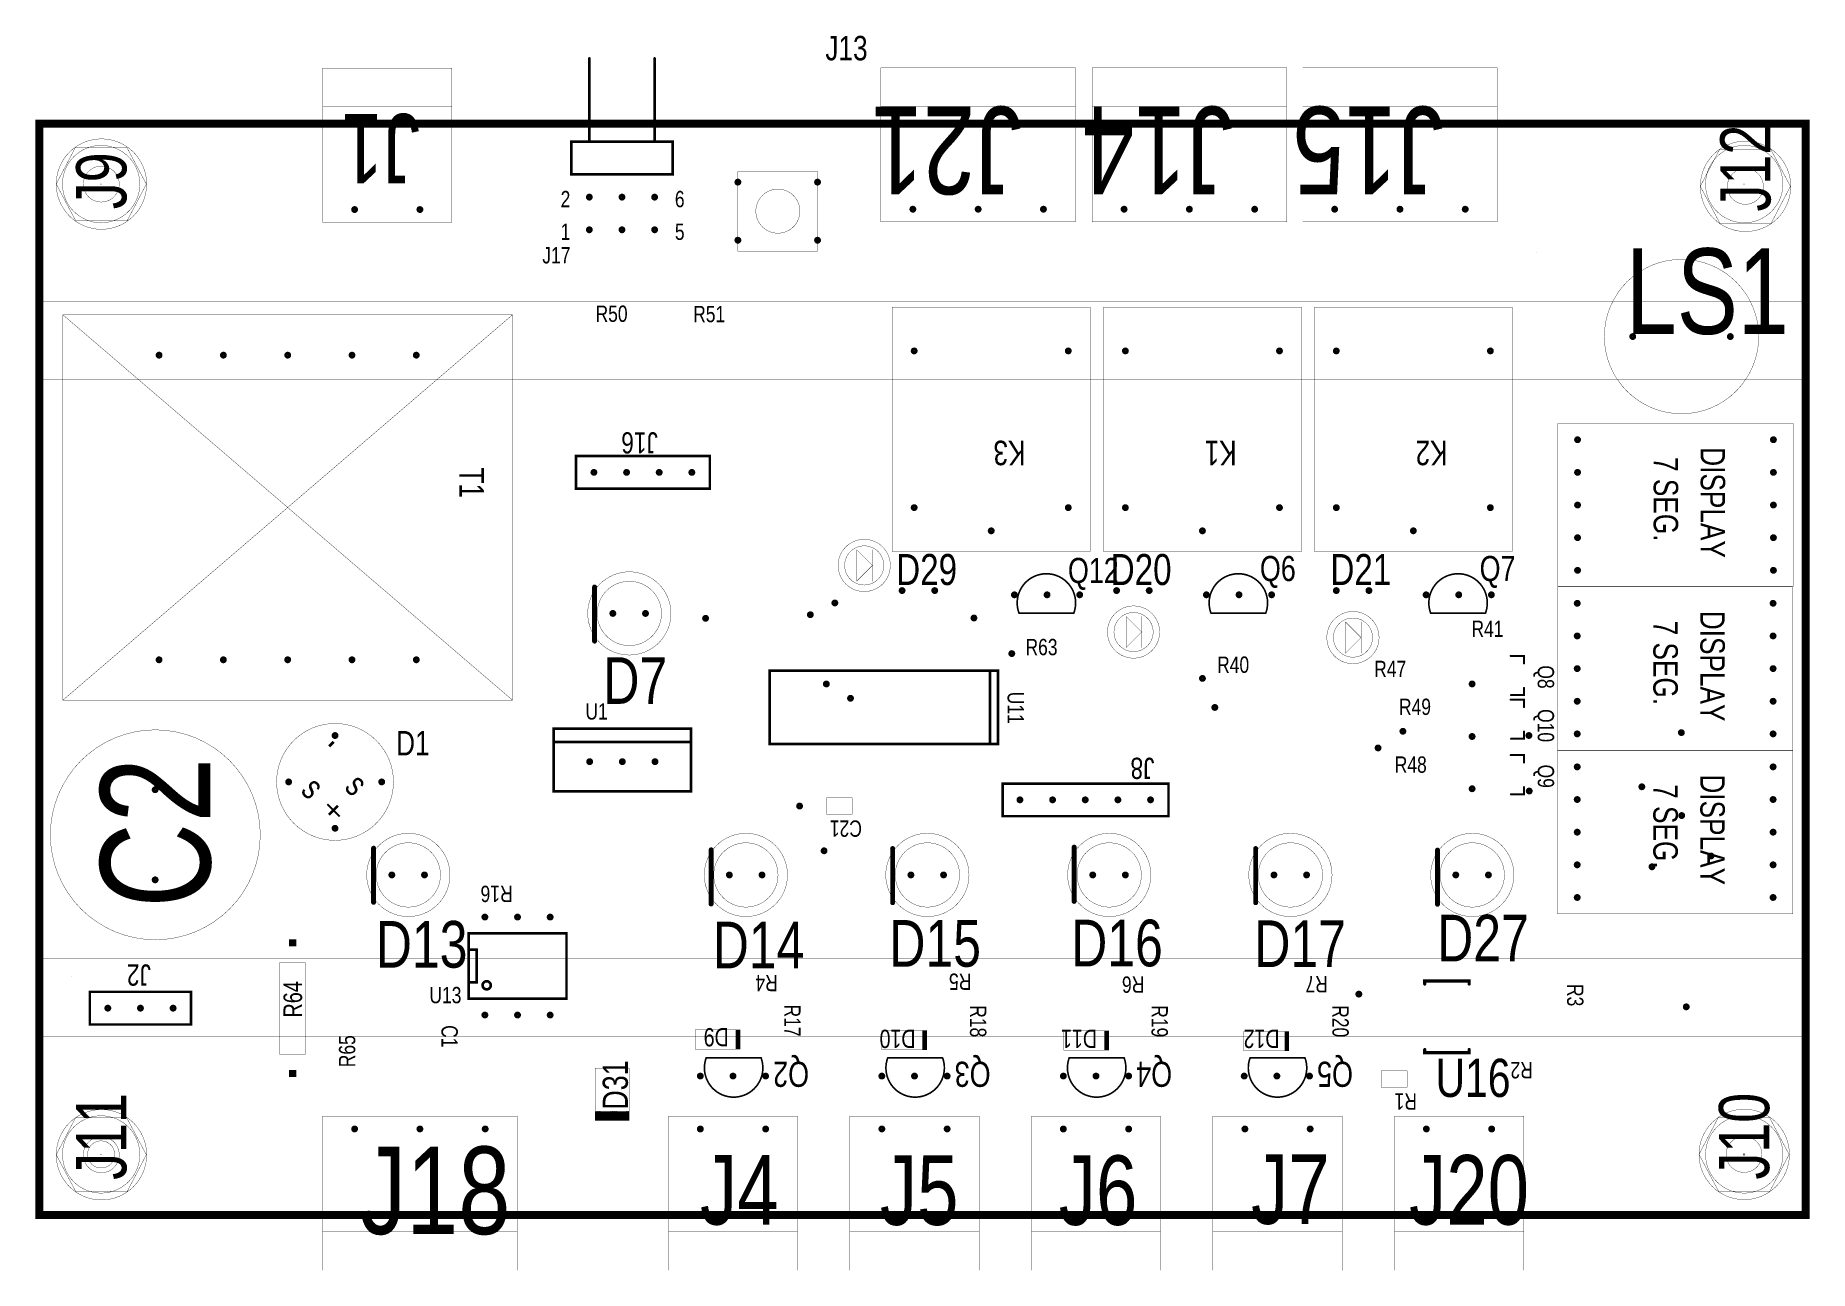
# Model space of a CAD drawing. Extents: x 0 to 5.43, y 0 to 3.78.
import ezdxf

# ---------------------------------------------------------------- set-up
doc = ezdxf.new("R2010")
doc.units = 0

msp = doc.modelspace()

# ---------------------------------------------------------------- texts
at = {"layer": 'SST', "width": 0.8}
for s, height, p in [('J13', 0.075, (2.419, 3.706)), ('2', 0.05, (1.608, 3.256)), ('6', 0.05, (1.958, 3.256)), ('1', 0.05, (1.608, 3.156)), ('5', 0.05, (1.958, 3.156)), ('J17', 0.05, (1.552, 3.084)), ('LS1', 0.262, (4.871, 2.868)), ('R50', 0.05, (1.715, 2.905)), ('R51', 0.05, (2.014, 2.904)), ('D29', 0.095, (2.636, 2.099)), ('Q12', 0.077, (3.162, 2.105)), ('D20', 0.095, (3.293, 2.099)), ('Q6', 0.077, (3.75, 2.111)), ('D21', 0.095, (3.966, 2.099)), ('Q7', 0.077, (4.423, 2.111)), ('R41', 0.05, (4.398, 1.94)), ('R63', 0.05, (3.032, 1.884)), ('R40', 0.05, (3.619, 1.83)), ('R47', 0.05, (4.1, 1.817)), ('R49', 0.05, (4.176, 1.701)), ('U1', 0.05, (1.684, 1.687)), ('R48', 0.05, (4.163, 1.524)), ('U13', 0.05, (1.206, 0.818)), ('J18', 0.268, (0.992, 0.111)), ('J4', 0.213, (2.035, 0.14)), ('J5', 0.213, (2.586, 0.139)), ('J6', 0.213, (3.134, 0.139)), ('J7', 0.213, (3.723, 0.142)), ('J20', 0.213, (4.207, 0.14))]:
    msp.add_text(s, height=height, dxfattribs=at).set_placement(p)
for s, height, rotation, p in [('J1', 0.213, 180, (1.177, 3.542)), ('J21', 0.268, 180, (3.021, 3.564)), ('J14', 0.268, 180, (3.668, 3.564)), ('J15', 0.268, 180, (4.313, 3.564)), ('J12', 0.154, 90, (5.314, 3.243)), ('J9', 0.154, 90, (0.278, 3.25)), ('J16', 0.065, 180, (1.906, 2.567)), ('K3', 0.075, 180, (3.032, 2.541)), ('K1', 0.075, 180, (3.679, 2.541)), ('K2', 0.075, 180, (4.325, 2.541)), ('DISPLAY ', 0.075, 270, (5.1, 2.521)), ('DISPLAY ', 0.075, 270, (5.1, 2.521)), ('T1', 0.075, 270, (1.298, 2.459)), ('7 SEG.', 0.075, 270, (4.956, 2.491)), ('DISPLAY ', 0.075, 270, (5.099, 2.02)), ('DISPLAY ', 0.075, 270, (5.099, 2.02)), ('7 SEG.', 0.075, 270, (4.955, 1.99)), ('D7', 0.143, 360, (1.739, 1.735)), ('Q8', 0.05, 270, (4.601, 1.853)), ('U11', 0.05, 270, (2.977, 1.772)), ('Q10', 0.05, 270, (4.601, 1.719)), ('D1', 0.075, 360, (1.104, 1.577)), ('-', 0.075, 225, (0.895, 1.642)), ('C2', 0.337, 90, (0.535, 1.11)), ('J8', 0.065, 180, (3.427, 1.57)), ('Q9', 0.05, 270, (4.601, 1.549)), ('s', 0.075, 315, (0.809, 1.466)), ('s', 0.075, 315, (0.943, 1.476)), ('7 SEG.', 0.075, 270, (4.955, 1.489)), ('DISPLAY ', 0.075, 270, (5.099, 1.519)), ('DISPLAY ', 0.075, 270, (5.099, 1.519)), ('+', 0.075, 225, (0.903, 1.451)), ('C21', 0.05, 180, (2.531, 1.378)), ('R16', 0.05, 180, (1.461, 1.178)), ('D27', 0.143, 360, (4.293, 0.946)), ('D13', 0.143, 360, (1.042, 0.927)), ('D14', 0.143, 360, (2.074, 0.925)), ('D15', 0.143, 360, (2.615, 0.93)), ('D16', 0.143, 360, (3.172, 0.931)), ('D17', 0.143, 360, (3.733, 0.929)), ('J2', 0.065, 180, (0.353, 0.937)), ('R64', 0.057, 90, (0.816, 0.774)), ('R4', 0.05, 180, (2.273, 0.905)), ('R5', 0.05, 180, (2.866, 0.909)), ('R6', 0.05, 180, (3.396, 0.9)), ('R7', 0.05, 180, (3.958, 0.901)), ('R3', 0.05, 270, (4.691, 0.877)), ('R17', 0.05, 270, (2.293, 0.814)), ('R18', 0.05, 270, (2.862, 0.812)), ('R19', 0.05, 270, (3.418, 0.812)), ('R20', 0.05, 270, (3.972, 0.812)), ('R65', 0.05, 90, (0.979, 0.622)), ('C1', 0.05, 270, (1.243, 0.751)), ('D9', 0.056, 180, (2.123, 0.742)), ('D10', 0.056, 180, (2.695, 0.737)), ('D11', 0.056, 180, (3.251, 0.737)), ('D12', 0.056, 180, (3.81, 0.737)), ('Q2', 0.077, 180, (2.369, 0.639)), ('Q3', 0.077, 180, (2.925, 0.639)), ('Q4', 0.077, 180, (3.481, 0.639)), ('Q5', 0.077, 180, (4.035, 0.639)), ('D31', 0.077, 90, (1.814, 0.492)), ('U16', 0.117, 360, (4.288, 0.531)), ('R2', 0.05, 180, (4.586, 0.638)), ('J11', 0.154, 90, (0.278, 0.277)), ('R1', 0.05, 180, (4.231, 0.542)), ('J10', 0.154, 90, (5.31, 0.278))]:
    msp.add_text(s, height=height, rotation=rotation, dxfattribs=at).set_placement(p)

# ---------------------------------------------------------------- linework, layer by layer
at = {"const_width": 0.024}
msp.add_lwpolyline([(0.012, 0.17), (0.012, 3.512), (5.421, 3.512), (5.421, 0.17), (0.012, 0.17)], close=True, dxfattribs=at)
at = {"const_width": 0.012}
for points in [[(0.006, 3.512, 1), (0.018, 3.512, 1)], [(5.415, 3.512, 1), (5.427, 3.512, 1)], [(0.006, 0.17, 1), (0.018, 0.17, 1)], [(0.006, 0.17, 1), (0.018, 0.17, 1)], [(5.415, 0.17, 1), (5.427, 0.17, 1)]]:
    msp.add_lwpolyline(points, format="xyb", close=True, dxfattribs=at)
at = {"layer": 'FAB'}
for points, const_width in [([(-0.0003, 3.524, 1), (0.0003, 3.524, 1)], 0.0005), ([(0, 0.158), (0, 3.524), (5.433, 3.524), (5.433, 0.158), (0, 0.158, 2.338749)], 0.001), ([(5.4327, 3.524, 1), (5.4333, 3.524, 1)], 0.0005), ([(0.0818, 3.327, 1), (0.0823, 3.327, 1)], 0.0005), ([(0.0818, 3.327, 1), (0.0823, 3.327, 1)], 0.0005), ([(0.1988, 3.327, 1), (0.1993, 3.327, 1)], 0.0005), ([(0.1988, 3.327, 1), (0.1993, 3.327, 1)], 0.0005), ([(0.2008, 3.327, 1), (0.2013, 3.327, 1)], 0.0005), ([(0.2008, 3.327, 1), (0.2013, 3.327, 1)], 0.0005), ([(0.3188, 3.327, 1), (0.3192, 3.327, 1)], 0.0005), ([(0.3188, 3.327, 1), (0.3192, 3.327, 1)], 0.0005), ([(5.1147, 3.327, 1), (5.1153, 3.327, 1)], 0.0005), ([(5.1147, 3.327, 1), (5.1153, 3.327, 1)], 0.0005), ([(5.2317, 3.327, 1), (5.2323, 3.327, 1)], 0.0005), ([(5.2317, 3.327, 1), (5.2323, 3.327, 1)], 0.0005), ([(5.2337, 3.327, 1), (5.2343, 3.327, 1)], 0.0005), ([(5.2337, 3.327, 1), (5.2343, 3.327, 1)], 0.0005), ([(5.3518, 3.327, 1), (5.3523, 3.327, 1)], 0.0005), ([(5.3518, 3.327, 1), (5.3523, 3.327, 1)], 0.0005), ([(-0.0003, 2.967, 1), (0.0003, 2.967, 1)], 0.0005), ([(-0.0003, 2.967, 1), (0.0003, 2.967, 1)], 0.0005), ([(0, 2.967), (5.433, 2.967), (5.433, 0.716), (0, 0.716), (0, 2.967, 0.400973)], 0.001), ([(5.4327, 2.967, 1), (5.4333, 2.967, 1)], 0.0005), ([(0, 2.727), (0, 0.956), (5.433, 0.956), (5.433, 2.727), (0, 2.727, 0.400973)], 0.001), ([(-0.0003, 2.727, 1), (0.0003, 2.727, 1)], 0.0005), ([(-0.0003, 2.727, 1), (0.0003, 2.727, 1)], 0.0005), ([(5.4327, 2.727, 1), (5.4333, 2.727, 1)], 0.0005), ([(-0.0003, 0.956, 1), (0.0003, 0.956, 1)], 0.0005), ([(5.4327, 0.956, 1), (5.4333, 0.956, 1)], 0.0005), ([(-0.0003, 0.716, 1), (0.0003, 0.716, 1)], 0.0005), ([(5.4327, 0.716, 1), (5.4333, 0.716, 1)], 0.0005), ([(0.0818, 0.355, 1), (0.0823, 0.355, 1)], 0.0005), ([(0.0818, 0.355, 1), (0.0823, 0.355, 1)], 0.0005), ([(0.1588, 0.355, 1), (0.1593, 0.355, 1)], 0.0005), ([(0.1588, 0.355, 1), (0.1593, 0.355, 1)], 0.0005), ([(0.1988, 0.355, 1), (0.1993, 0.355, 1)], 0.0005), ([(0.1988, 0.355, 1), (0.1993, 0.355, 1)], 0.0005), ([(0.2008, 0.355, 1), (0.2013, 0.355, 1)], 0.0005), ([(0.2008, 0.355, 1), (0.2013, 0.355, 1)], 0.0005), ([(0.2417, 0.355, 1), (0.2422, 0.355, 1)], 0.0005), ([(0.2417, 0.355, 1), (0.2422, 0.355, 1)], 0.0005), ([(0.3188, 0.355, 1), (0.3192, 0.355, 1)], 0.0005), ([(0.3188, 0.355, 1), (0.3192, 0.355, 1)], 0.0005), ([(5.1147, 0.355, 1), (5.1153, 0.355, 1)], 0.0005), ([(5.1147, 0.355, 1), (5.1153, 0.355, 1)], 0.0005), ([(5.2317, 0.355, 1), (5.2323, 0.355, 1)], 0.0005), ([(5.2317, 0.355, 1), (5.2323, 0.355, 1)], 0.0005), ([(5.2337, 0.355, 1), (5.2343, 0.355, 1)], 0.0005), ([(5.2337, 0.355, 1), (5.2343, 0.355, 1)], 0.0005), ([(5.3518, 0.355, 1), (5.3523, 0.355, 1)], 0.0005), ([(5.3518, 0.355, 1), (5.3523, 0.355, 1)], 0.0005), ([(-0.0003, 0.158, 1), (0.0003, 0.158, 1)], 0.0005), ([(-0.0003, 0.158, 1), (0.0003, 0.158, 1)], 0.0005), ([(5.4327, 0.158, 1), (5.4333, 0.158, 1)], 0.0005)]:
    msp.add_lwpolyline(points, format="xyb", close=True, dxfattribs=dict(at, const_width=const_width))
at = {"layer": 'FAB', "const_width": 0.001}
for points in [[(0.319, 3.327, 1), (0.082, 3.327)], [(5.352, 3.327, 1), (5.115, 3.327)], [(0.082, 3.327, 1), (0.319, 3.327)], [(0.201, 3.327, 1), (0.199, 3.327)], [(0.199, 3.327, 1), (0.201, 3.327)], [(5.115, 3.327, 1), (5.352, 3.327)], [(5.234, 3.327, 1), (5.232, 3.327)], [(5.232, 3.327, 1), (5.234, 3.327)], [(0.319, 0.355, 1), (0.082, 0.355)], [(5.352, 0.355, 1), (5.115, 0.355)], [(0.242, 0.355, 1), (0.159, 0.355)], [(0.082, 0.355, 1), (0.319, 0.355)], [(0.159, 0.355, 1), (0.242, 0.355)], [(0.201, 0.355, 1), (0.199, 0.355)], [(0.199, 0.355, 1), (0.201, 0.355)], [(5.115, 0.355, 1), (5.352, 0.355)], [(5.234, 0.355, 1), (5.232, 0.355)], [(5.232, 0.355, 1), (5.234, 0.355)]]:
    msp.add_lwpolyline(points, format="xyb", dxfattribs=at)
at = {"layer": 'IN1', "const_width": 0.011}
for points in [[(2.146, 3.333, 1), (2.156, 3.333, 1)], [(2.39, 3.333, 1), (2.4, 3.333, 1)], [(1.691, 3.287, 1), (1.701, 3.287, 1)], [(1.791, 3.287, 1), (1.801, 3.287, 1)], [(1.891, 3.287, 1), (1.901, 3.287, 1)], [(2.682, 3.25, 1), (2.692, 3.25, 1)], [(2.882, 3.25, 1), (2.892, 3.25, 1)], [(3.082, 3.25, 1), (3.092, 3.25, 1)], [(3.329, 3.25, 1), (3.339, 3.25, 1)], [(3.529, 3.25, 1), (3.539, 3.25, 1)], [(3.729, 3.25, 1), (3.739, 3.25, 1)], [(3.974, 3.25, 1), (3.984, 3.25, 1)], [(4.174, 3.25, 1), (4.184, 3.25, 1)], [(4.374, 3.25, 1), (4.384, 3.25, 1)], [(0.972, 3.249, 1), (0.982, 3.249, 1)], [(1.172, 3.249, 1), (1.182, 3.249, 1)], [(1.691, 3.187, 1), (1.701, 3.187, 1)], [(1.791, 3.187, 1), (1.801, 3.187, 1)], [(1.891, 3.187, 1), (1.901, 3.187, 1)], [(2.146, 3.155, 1), (2.156, 3.155, 1)], [(2.39, 3.155, 1), (2.4, 3.155, 1)], [(2.686, 2.816, 1), (2.696, 2.816, 1)], [(3.158, 2.816, 1), (3.168, 2.816, 1)], [(3.333, 2.816, 1), (3.343, 2.816, 1)], [(3.805, 2.816, 1), (3.815, 2.816, 1)], [(3.979, 2.816, 1), (3.989, 2.816, 1)], [(4.451, 2.816, 1), (4.461, 2.816, 1)], [(4.887, 2.86, 1), (4.897, 2.86, 1)], [(5.186, 2.86, 1), (5.196, 2.86, 1)], [(0.373, 2.803, 1), (0.383, 2.803, 1)], [(0.57, 2.803, 1), (0.58, 2.803, 1)], [(0.767, 2.803, 1), (0.777, 2.803, 1)], [(0.964, 2.803, 1), (0.974, 2.803, 1)], [(1.161, 2.803, 1), (1.171, 2.803, 1)], [(4.718, 2.544, 1), (4.728, 2.544, 1)], [(5.318, 2.544, 1), (5.328, 2.544, 1)], [(1.705, 2.444, 1), (1.715, 2.444, 1)], [(1.805, 2.444, 1), (1.815, 2.444, 1)], [(1.905, 2.444, 1), (1.915, 2.444, 1)], [(2.005, 2.444, 1), (2.015, 2.444, 1)], [(4.718, 2.444, 1), (4.728, 2.444, 1)], [(5.318, 2.444, 1), (5.328, 2.444, 1)], [(2.686, 2.336, 1), (2.696, 2.336, 1)], [(3.158, 2.336, 1), (3.168, 2.336, 1)], [(3.333, 2.336, 1), (3.343, 2.336, 1)], [(3.805, 2.336, 1), (3.815, 2.336, 1)], [(3.979, 2.336, 1), (3.989, 2.336, 1)], [(4.451, 2.336, 1), (4.461, 2.336, 1)], [(4.718, 2.344, 1), (4.728, 2.344, 1)], [(5.318, 2.344, 1), (5.328, 2.344, 1)], [(2.922, 2.265, 1), (2.932, 2.265, 1)], [(3.569, 2.265, 1), (3.579, 2.265, 1)], [(4.215, 2.265, 1), (4.225, 2.265, 1)], [(4.718, 2.244, 1), (4.728, 2.244, 1)], [(5.318, 2.244, 1), (5.328, 2.244, 1)], [(4.718, 2.144, 1), (4.728, 2.144, 1)], [(5.318, 2.144, 1), (5.328, 2.144, 1)], [(2.649, 2.082, 1), (2.659, 2.082, 1)], [(2.749, 2.082, 1), (2.759, 2.082, 1)], [(2.993, 2.069, 1), (3.003, 2.069, 1)], [(3.093, 2.069, 1), (3.103, 2.069, 1)], [(3.193, 2.069, 1), (3.203, 2.069, 1)], [(3.306, 2.082, 1), (3.316, 2.082, 1)], [(3.406, 2.082, 1), (3.416, 2.082, 1)], [(3.581, 2.069, 1), (3.591, 2.069, 1)], [(3.681, 2.069, 1), (3.691, 2.069, 1)], [(3.781, 2.069, 1), (3.791, 2.069, 1)], [(3.979, 2.082, 1), (3.989, 2.082, 1)], [(4.079, 2.082, 1), (4.089, 2.082, 1)], [(4.254, 2.069, 1), (4.264, 2.069, 1)], [(4.354, 2.069, 1), (4.364, 2.069, 1)], [(4.454, 2.069, 1), (4.464, 2.069, 1)], [(1.763, 2.012, 1), (1.773, 2.012, 1)], [(1.863, 2.012, 1), (1.873, 2.012, 1)], [(2.368, 2.008, 1), (2.378, 2.008, 1)], [(2.443, 2.044, 1), (2.453, 2.044, 1)], [(4.717, 2.043, 1), (4.727, 2.043, 1)], [(5.317, 2.043, 1), (5.327, 2.043, 1)], [(2.047, 1.997, 1), (2.057, 1.997, 1)], [(2.869, 1.998, 1), (2.879, 1.998, 1)], [(4.717, 1.943, 1), (4.727, 1.943, 1)], [(5.317, 1.943, 1), (5.327, 1.943, 1)], [(0.373, 1.87, 1), (0.383, 1.87, 1)], [(0.57, 1.87, 1), (0.58, 1.87, 1)], [(0.767, 1.87, 1), (0.777, 1.87, 1)], [(0.964, 1.87, 1), (0.974, 1.87, 1)], [(1.161, 1.87, 1), (1.171, 1.87, 1)], [(2.985, 1.889, 1), (2.995, 1.889, 1)], [(4.717, 1.843, 1), (4.727, 1.843, 1)], [(5.317, 1.843, 1), (5.327, 1.843, 1)], [(2.417, 1.796, 1), (2.427, 1.796, 1)], [(3.569, 1.813, 1), (3.579, 1.813, 1)], [(4.395, 1.796, 1), (4.405, 1.796, 1)], [(2.491, 1.752, 1), (2.501, 1.752, 1)], [(4.717, 1.743, 1), (4.727, 1.743, 1)], [(5.317, 1.743, 1), (5.327, 1.743, 1)], [(3.607, 1.724, 1), (3.617, 1.724, 1)], [(0.912, 1.638, 1), (0.922, 1.638, 1)], [(4.183, 1.651, 1), (4.193, 1.651, 1)], [(4.395, 1.635, 1), (4.405, 1.635, 1)], [(4.569, 1.638, 1), (4.579, 1.638, 1)], [(4.717, 1.643, 1), (4.727, 1.643, 1)], [(5.036, 1.647, 1), (5.046, 1.647, 1)], [(5.317, 1.643, 1), (5.327, 1.643, 1)], [(4.107, 1.6, 1), (4.117, 1.6, 1)], [(1.692, 1.558, 1), (1.702, 1.558, 1)], [(1.792, 1.558, 1), (1.802, 1.558, 1)], [(1.892, 1.558, 1), (1.902, 1.558, 1)], [(4.717, 1.542, 1), (4.727, 1.542, 1)], [(5.317, 1.542, 1), (5.327, 1.542, 1)], [(0.361, 1.472, 1), (0.371, 1.472, 1)], [(0.77, 1.496, 1), (0.78, 1.496, 1)], [(1.055, 1.496, 1), (1.065, 1.496, 1)], [(4.395, 1.475, 1), (4.405, 1.475, 1)], [(4.57, 1.468, 1), (4.58, 1.468, 1)], [(4.915, 1.481, 1), (4.925, 1.481, 1)], [(2.335, 1.422, 1), (2.345, 1.422, 1)], [(3.01, 1.441, 1), (3.02, 1.441, 1)], [(3.11, 1.441, 1), (3.12, 1.441, 1)], [(3.21, 1.441, 1), (3.22, 1.441, 1)], [(3.31, 1.441, 1), (3.32, 1.441, 1)], [(3.41, 1.441, 1), (3.42, 1.441, 1)], [(4.717, 1.442, 1), (4.727, 1.442, 1)], [(5.317, 1.442, 1), (5.327, 1.442, 1)], [(0.912, 1.354, 1), (0.922, 1.354, 1)], [(5.037, 1.393, 1), (5.047, 1.393, 1)], [(4.717, 1.342, 1), (4.727, 1.342, 1)], [(5.317, 1.342, 1), (5.327, 1.342, 1)], [(2.41, 1.285, 1), (2.42, 1.285, 1)], [(4.717, 1.242, 1), (4.727, 1.242, 1)], [(5.127, 1.269, 1), (5.137, 1.269, 1)], [(5.317, 1.242, 1), (5.327, 1.242, 1)], [(0.361, 1.196, 1), (0.371, 1.196, 1)], [(1.086, 1.211, 1), (1.096, 1.211, 1)], [(1.186, 1.211, 1), (1.196, 1.211, 1)], [(2.12, 1.211, 1), (2.13, 1.211, 1)], [(2.22, 1.211, 1), (2.23, 1.211, 1)], [(2.676, 1.211, 1), (2.686, 1.211, 1)], [(2.776, 1.211, 1), (2.786, 1.211, 1)], [(3.233, 1.211, 1), (3.243, 1.211, 1)], [(3.333, 1.211, 1), (3.343, 1.211, 1)], [(3.788, 1.211, 1), (3.798, 1.211, 1)], [(3.888, 1.211, 1), (3.898, 1.211, 1)], [(4.345, 1.211, 1), (4.355, 1.211, 1)], [(4.445, 1.211, 1), (4.455, 1.211, 1)], [(4.946, 1.236, 1), (4.956, 1.236, 1)], [(4.717, 1.142, 1), (4.727, 1.142, 1)], [(5.317, 1.142, 1), (5.327, 1.142, 1)], [(1.371, 1.082, 1), (1.381, 1.082, 1)], [(1.471, 1.082, 1), (1.481, 1.082, 1)], [(1.571, 1.082, 1), (1.581, 1.082, 1)], [(4.048, 0.846, 1), (4.058, 0.846, 1)], [(5.051, 0.807, 1), (5.061, 0.807, 1)], [(0.216, 0.803, 1), (0.226, 0.803, 1)], [(0.316, 0.803, 1), (0.326, 0.803, 1)], [(0.416, 0.803, 1), (0.426, 0.803, 1)], [(1.371, 0.782, 1), (1.381, 0.782, 1)], [(1.471, 0.782, 1), (1.481, 0.782, 1)], [(1.571, 0.782, 1), (1.581, 0.782, 1)], [(2.031, 0.595, 1), (2.041, 0.595, 1)], [(2.131, 0.595, 1), (2.141, 0.595, 1)], [(2.231, 0.595, 1), (2.241, 0.595, 1)], [(2.587, 0.595, 1), (2.597, 0.595, 1)], [(2.687, 0.595, 1), (2.697, 0.595, 1)], [(2.787, 0.595, 1), (2.797, 0.595, 1)], [(3.143, 0.595, 1), (3.153, 0.595, 1)], [(3.243, 0.595, 1), (3.253, 0.595, 1)], [(3.343, 0.595, 1), (3.353, 0.595, 1)], [(3.697, 0.595, 1), (3.707, 0.595, 1)], [(3.797, 0.595, 1), (3.807, 0.595, 1)], [(3.897, 0.595, 1), (3.907, 0.595, 1)], [(0.972, 0.433, 1), (0.982, 0.433, 1)], [(1.172, 0.433, 1), (1.182, 0.433, 1)], [(1.372, 0.433, 1), (1.382, 0.433, 1)], [(2.031, 0.433, 1), (2.041, 0.433, 1)], [(2.231, 0.433, 1), (2.241, 0.433, 1)], [(2.587, 0.433, 1), (2.597, 0.433, 1)], [(2.787, 0.433, 1), (2.797, 0.433, 1)], [(3.143, 0.433, 1), (3.153, 0.433, 1)], [(3.343, 0.433, 1), (3.353, 0.433, 1)], [(3.699, 0.433, 1), (3.709, 0.433, 1)], [(3.899, 0.433, 1), (3.909, 0.433, 1)], [(4.255, 0.433, 1), (4.265, 0.433, 1)], [(4.455, 0.433, 1), (4.465, 0.433, 1)]]:
    msp.add_lwpolyline(points, format="xyb", close=True, dxfattribs=at)
at = {"layer": 'IN1'}
for points in [[(0.776, 0.992), (0.798, 0.992), (0.776, 1.014), (0.798, 1.014)], [(0.776, 0.592), (0.798, 0.592), (0.776, 0.614), (0.798, 0.614)]]:
    msp.add_solid(points, dxfattribs=at)
at = {"layer": 'IN2', "const_width": 0.011}
for points in [[(2.146, 3.333, 1), (2.156, 3.333, 1)], [(2.39, 3.333, 1), (2.4, 3.333, 1)], [(1.691, 3.287, 1), (1.701, 3.287, 1)], [(1.791, 3.287, 1), (1.801, 3.287, 1)], [(1.891, 3.287, 1), (1.901, 3.287, 1)], [(2.682, 3.25, 1), (2.692, 3.25, 1)], [(2.882, 3.25, 1), (2.892, 3.25, 1)], [(3.082, 3.25, 1), (3.092, 3.25, 1)], [(3.329, 3.25, 1), (3.339, 3.25, 1)], [(3.529, 3.25, 1), (3.539, 3.25, 1)], [(3.729, 3.25, 1), (3.739, 3.25, 1)], [(3.974, 3.25, 1), (3.984, 3.25, 1)], [(4.174, 3.25, 1), (4.184, 3.25, 1)], [(4.374, 3.25, 1), (4.384, 3.25, 1)], [(0.972, 3.249, 1), (0.982, 3.249, 1)], [(1.172, 3.249, 1), (1.182, 3.249, 1)], [(1.691, 3.187, 1), (1.701, 3.187, 1)], [(1.791, 3.187, 1), (1.801, 3.187, 1)], [(1.891, 3.187, 1), (1.901, 3.187, 1)], [(2.146, 3.155, 1), (2.156, 3.155, 1)], [(2.39, 3.155, 1), (2.4, 3.155, 1)], [(2.686, 2.816, 1), (2.696, 2.816, 1)], [(3.158, 2.816, 1), (3.168, 2.816, 1)], [(3.333, 2.816, 1), (3.343, 2.816, 1)], [(3.805, 2.816, 1), (3.815, 2.816, 1)], [(3.979, 2.816, 1), (3.989, 2.816, 1)], [(4.451, 2.816, 1), (4.461, 2.816, 1)], [(4.887, 2.86, 1), (4.897, 2.86, 1)], [(5.186, 2.86, 1), (5.196, 2.86, 1)], [(0.373, 2.803, 1), (0.383, 2.803, 1)], [(0.57, 2.803, 1), (0.58, 2.803, 1)], [(0.767, 2.803, 1), (0.777, 2.803, 1)], [(0.964, 2.803, 1), (0.974, 2.803, 1)], [(1.161, 2.803, 1), (1.171, 2.803, 1)], [(4.718, 2.544, 1), (4.728, 2.544, 1)], [(5.318, 2.544, 1), (5.328, 2.544, 1)], [(1.705, 2.444, 1), (1.715, 2.444, 1)], [(1.805, 2.444, 1), (1.815, 2.444, 1)], [(1.905, 2.444, 1), (1.915, 2.444, 1)], [(2.005, 2.444, 1), (2.015, 2.444, 1)], [(4.718, 2.444, 1), (4.728, 2.444, 1)], [(5.318, 2.444, 1), (5.328, 2.444, 1)], [(2.686, 2.336, 1), (2.696, 2.336, 1)], [(3.158, 2.336, 1), (3.168, 2.336, 1)], [(3.333, 2.336, 1), (3.343, 2.336, 1)], [(3.805, 2.336, 1), (3.815, 2.336, 1)], [(3.979, 2.336, 1), (3.989, 2.336, 1)], [(4.451, 2.336, 1), (4.461, 2.336, 1)], [(4.718, 2.344, 1), (4.728, 2.344, 1)], [(5.318, 2.344, 1), (5.328, 2.344, 1)], [(2.922, 2.265, 1), (2.932, 2.265, 1)], [(3.569, 2.265, 1), (3.579, 2.265, 1)], [(4.215, 2.265, 1), (4.225, 2.265, 1)], [(4.718, 2.244, 1), (4.728, 2.244, 1)], [(5.318, 2.244, 1), (5.328, 2.244, 1)], [(4.718, 2.144, 1), (4.728, 2.144, 1)], [(5.318, 2.144, 1), (5.328, 2.144, 1)], [(2.649, 2.082, 1), (2.659, 2.082, 1)], [(2.749, 2.082, 1), (2.759, 2.082, 1)], [(2.993, 2.069, 1), (3.003, 2.069, 1)], [(3.093, 2.069, 1), (3.103, 2.069, 1)], [(3.193, 2.069, 1), (3.203, 2.069, 1)], [(3.306, 2.082, 1), (3.316, 2.082, 1)], [(3.406, 2.082, 1), (3.416, 2.082, 1)], [(3.581, 2.069, 1), (3.591, 2.069, 1)], [(3.681, 2.069, 1), (3.691, 2.069, 1)], [(3.781, 2.069, 1), (3.791, 2.069, 1)], [(3.979, 2.082, 1), (3.989, 2.082, 1)], [(4.079, 2.082, 1), (4.089, 2.082, 1)], [(4.254, 2.069, 1), (4.264, 2.069, 1)], [(4.354, 2.069, 1), (4.364, 2.069, 1)], [(4.454, 2.069, 1), (4.464, 2.069, 1)], [(1.763, 2.012, 1), (1.773, 2.012, 1)], [(1.863, 2.012, 1), (1.873, 2.012, 1)], [(2.368, 2.008, 1), (2.378, 2.008, 1)], [(2.443, 2.044, 1), (2.453, 2.044, 1)], [(4.717, 2.043, 1), (4.727, 2.043, 1)], [(5.317, 2.043, 1), (5.327, 2.043, 1)], [(2.047, 1.997, 1), (2.057, 1.997, 1)], [(2.869, 1.998, 1), (2.879, 1.998, 1)], [(4.717, 1.943, 1), (4.727, 1.943, 1)], [(5.317, 1.943, 1), (5.327, 1.943, 1)], [(0.373, 1.87, 1), (0.383, 1.87, 1)], [(0.57, 1.87, 1), (0.58, 1.87, 1)], [(0.767, 1.87, 1), (0.777, 1.87, 1)], [(0.964, 1.87, 1), (0.974, 1.87, 1)], [(1.161, 1.87, 1), (1.171, 1.87, 1)], [(2.985, 1.889, 1), (2.995, 1.889, 1)], [(4.717, 1.843, 1), (4.727, 1.843, 1)], [(5.317, 1.843, 1), (5.327, 1.843, 1)], [(2.417, 1.796, 1), (2.427, 1.796, 1)], [(3.569, 1.813, 1), (3.579, 1.813, 1)], [(4.395, 1.796, 1), (4.405, 1.796, 1)], [(2.491, 1.752, 1), (2.501, 1.752, 1)], [(4.717, 1.743, 1), (4.727, 1.743, 1)], [(5.317, 1.743, 1), (5.327, 1.743, 1)], [(3.607, 1.724, 1), (3.617, 1.724, 1)], [(0.912, 1.638, 1), (0.922, 1.638, 1)], [(4.183, 1.651, 1), (4.193, 1.651, 1)], [(4.395, 1.635, 1), (4.405, 1.635, 1)], [(4.569, 1.638, 1), (4.579, 1.638, 1)], [(4.717, 1.643, 1), (4.727, 1.643, 1)], [(5.036, 1.647, 1), (5.046, 1.647, 1)], [(5.317, 1.643, 1), (5.327, 1.643, 1)], [(4.107, 1.6, 1), (4.117, 1.6, 1)], [(1.692, 1.558, 1), (1.702, 1.558, 1)], [(1.792, 1.558, 1), (1.802, 1.558, 1)], [(1.892, 1.558, 1), (1.902, 1.558, 1)], [(4.717, 1.542, 1), (4.727, 1.542, 1)], [(5.317, 1.542, 1), (5.327, 1.542, 1)], [(0.361, 1.472, 1), (0.371, 1.472, 1)], [(0.77, 1.496, 1), (0.78, 1.496, 1)], [(1.055, 1.496, 1), (1.065, 1.496, 1)], [(4.395, 1.475, 1), (4.405, 1.475, 1)], [(4.57, 1.468, 1), (4.58, 1.468, 1)], [(4.915, 1.481, 1), (4.925, 1.481, 1)], [(2.335, 1.422, 1), (2.345, 1.422, 1)], [(3.01, 1.441, 1), (3.02, 1.441, 1)], [(3.11, 1.441, 1), (3.12, 1.441, 1)], [(3.21, 1.441, 1), (3.22, 1.441, 1)], [(3.31, 1.441, 1), (3.32, 1.441, 1)], [(3.41, 1.441, 1), (3.42, 1.441, 1)], [(4.717, 1.442, 1), (4.727, 1.442, 1)], [(5.317, 1.442, 1), (5.327, 1.442, 1)], [(0.912, 1.354, 1), (0.922, 1.354, 1)], [(5.037, 1.393, 1), (5.047, 1.393, 1)], [(4.717, 1.342, 1), (4.727, 1.342, 1)], [(5.317, 1.342, 1), (5.327, 1.342, 1)], [(2.41, 1.285, 1), (2.42, 1.285, 1)], [(4.717, 1.242, 1), (4.727, 1.242, 1)], [(5.127, 1.269, 1), (5.137, 1.269, 1)], [(5.317, 1.242, 1), (5.327, 1.242, 1)], [(0.361, 1.196, 1), (0.371, 1.196, 1)], [(1.086, 1.211, 1), (1.096, 1.211, 1)], [(1.186, 1.211, 1), (1.196, 1.211, 1)], [(2.12, 1.211, 1), (2.13, 1.211, 1)], [(2.22, 1.211, 1), (2.23, 1.211, 1)], [(2.676, 1.211, 1), (2.686, 1.211, 1)], [(2.776, 1.211, 1), (2.786, 1.211, 1)], [(3.233, 1.211, 1), (3.243, 1.211, 1)], [(3.333, 1.211, 1), (3.343, 1.211, 1)], [(3.788, 1.211, 1), (3.798, 1.211, 1)], [(3.888, 1.211, 1), (3.898, 1.211, 1)], [(4.345, 1.211, 1), (4.355, 1.211, 1)], [(4.445, 1.211, 1), (4.455, 1.211, 1)], [(4.946, 1.236, 1), (4.956, 1.236, 1)], [(4.717, 1.142, 1), (4.727, 1.142, 1)], [(5.317, 1.142, 1), (5.327, 1.142, 1)], [(1.371, 1.082, 1), (1.381, 1.082, 1)], [(1.471, 1.082, 1), (1.481, 1.082, 1)], [(1.571, 1.082, 1), (1.581, 1.082, 1)], [(4.048, 0.846, 1), (4.058, 0.846, 1)], [(5.051, 0.807, 1), (5.061, 0.807, 1)], [(0.216, 0.803, 1), (0.226, 0.803, 1)], [(0.316, 0.803, 1), (0.326, 0.803, 1)], [(0.416, 0.803, 1), (0.426, 0.803, 1)], [(1.371, 0.782, 1), (1.381, 0.782, 1)], [(1.471, 0.782, 1), (1.481, 0.782, 1)], [(1.571, 0.782, 1), (1.581, 0.782, 1)], [(2.031, 0.595, 1), (2.041, 0.595, 1)], [(2.131, 0.595, 1), (2.141, 0.595, 1)], [(2.231, 0.595, 1), (2.241, 0.595, 1)], [(2.587, 0.595, 1), (2.597, 0.595, 1)], [(2.687, 0.595, 1), (2.697, 0.595, 1)], [(2.787, 0.595, 1), (2.797, 0.595, 1)], [(3.143, 0.595, 1), (3.153, 0.595, 1)], [(3.243, 0.595, 1), (3.253, 0.595, 1)], [(3.343, 0.595, 1), (3.353, 0.595, 1)], [(3.697, 0.595, 1), (3.707, 0.595, 1)], [(3.797, 0.595, 1), (3.807, 0.595, 1)], [(3.897, 0.595, 1), (3.907, 0.595, 1)], [(0.972, 0.433, 1), (0.982, 0.433, 1)], [(1.172, 0.433, 1), (1.182, 0.433, 1)], [(1.372, 0.433, 1), (1.382, 0.433, 1)], [(2.031, 0.433, 1), (2.041, 0.433, 1)], [(2.231, 0.433, 1), (2.241, 0.433, 1)], [(2.587, 0.433, 1), (2.597, 0.433, 1)], [(2.787, 0.433, 1), (2.797, 0.433, 1)], [(3.143, 0.433, 1), (3.153, 0.433, 1)], [(3.343, 0.433, 1), (3.353, 0.433, 1)], [(3.699, 0.433, 1), (3.709, 0.433, 1)], [(3.899, 0.433, 1), (3.909, 0.433, 1)], [(4.255, 0.433, 1), (4.265, 0.433, 1)], [(4.455, 0.433, 1), (4.465, 0.433, 1)]]:
    msp.add_lwpolyline(points, format="xyb", close=True, dxfattribs=at)
at = {"layer": 'IN2'}
for points in [[(0.776, 0.992), (0.798, 0.992), (0.776, 1.014), (0.798, 1.014)], [(0.776, 0.592), (0.798, 0.592), (0.776, 0.614), (0.798, 0.614)]]:
    msp.add_solid(points, dxfattribs=at)
at = {"layer": 'SST'}
for points, const_width in [([(1.696, 3.462), (1.696, 3.712)], 0.008), ([(1.896, 3.712), (1.896, 3.462)], 0.008), ([(1.274, 3.564), (0.88, 3.564)], 0.001), ([(2.589, 3.565), (3.184, 3.565)], 0.001), ([(3.236, 3.565), (3.831, 3.565)], 0.001), ([(3.881, 3.565), (4.476, 3.565)], 0.001), ([(0.122, 3.44), (0.063, 3.327)], 0.001), ([(0.122, 3.44), (0.279, 3.44)], 0.001), ([(0.339, 3.327), (0.279, 3.44)], 0.001), ([(5.158, 3.433), (5.099, 3.32)], 0.001), ([(5.158, 3.433), (5.315, 3.433)], 0.001), ([(5.375, 3.32), (5.315, 3.433)], 0.001), ([(0.063, 3.327), (0.123, 3.214)], 0.001), ([(0.28, 3.214), (0.339, 3.327)], 0.001), ([(5.099, 3.32), (5.159, 3.207)], 0.001), ([(5.316, 3.207), (5.375, 3.32)], 0.001), ([(0.28, 3.214), (0.123, 3.214)], 0.001), ([(0.28, 3.214), (0.123, 3.214)], 0.001), ([(5.316, 3.207), (5.159, 3.207)], 0.001), ([(5.316, 3.207), (5.159, 3.207)], 0.001), ([(4.597, 3.117), (4.597, 3.117)], 0.001), ([(4.597, 3.117), (4.597, 3.117)], 0.001), ([(1.461, 1.746), (0.083, 2.927)], 0.001), ([(1.461, 2.927), (0.083, 1.746)], 0.001), ([(4.663, 2.594), (4.663, 2.094), (5.383, 2.094), (5.383, 2.594)], 0.001), ([(4.663, 2.594), (5.383, 2.594)], 0.001), ([(2.563, 2.111), (2.563, 2.207)], 0.001), ([(1.712, 1.927), (1.712, 2.093)], 0.015), ([(4.662, 2.093), (4.662, 1.593), (5.382, 1.593), (5.382, 2.093)], 0.001), ([(4.662, 2.093), (5.382, 2.093)], 0.001), ([(3.012, 2.013), (3.18, 2.013)], 0.005), ([(4.273, 2.013), (4.441, 2.013)], 0.005), ([(3.388, 1.907), (3.388, 2.003)], 0.001), ([(4.06, 1.89), (4.06, 1.986)], 0.001), ([(4.518, 1.882), (4.559, 1.882), (4.559, 1.859)], 0.006), ([(2.923, 1.837), (2.923, 1.612)], 0.008), ([(4.518, 1.748), (4.559, 1.748), (4.559, 1.725)], 0.006), ([(4.519, 1.762), (4.559, 1.762), (4.559, 1.784)], 0.006), ([(4.519, 1.628), (4.559, 1.628), (4.559, 1.65)], 0.006), ([(1.587, 1.618), (2.007, 1.618)], 0.008), ([(4.518, 1.578), (4.559, 1.578), (4.559, 1.555)], 0.006), ([(4.662, 1.592), (4.662, 1.092), (5.382, 1.092), (5.382, 1.592)], 0.001), ([(4.662, 1.592), (5.382, 1.592)], 0.001), ([(4.519, 1.458), (4.559, 1.458), (4.559, 1.48)], 0.006), ([(1.326, 0.882), (1.351, 0.882), (1.351, 0.982), (1.326, 0.982)], 0.008), ([(0.109, 0.901), (0.109, 0.901)], 0.001), ([(0.109, 0.901), (0.109, 0.901)], 0.001), ([(4.255, 0.877), (4.255, 0.886), (4.391, 0.886), (4.391, 0.877)], 0.01), ([(2.145, 0.677), (2.145, 0.737)], 0.001), ([(2.157, 0.737), (2.145, 0.737)], 0.001), ([(2.145, 0.736), (2.157, 0.736)], 0.001), ([(2.145, 0.736), (2.158, 0.736)], 0.001), ([(2.145, 0.735), (2.157, 0.735)], 0.001), ([(2.145, 0.734), (2.157, 0.734)], 0.001), ([(2.145, 0.733), (2.157, 0.733)], 0.001), ([(2.145, 0.732), (2.157, 0.732)], 0.001), ([(2.145, 0.731), (2.157, 0.731)], 0.001), ([(2.145, 0.73), (2.157, 0.73)], 0.001), ([(2.145, 0.729), (2.157, 0.729)], 0.001), ([(2.145, 0.728), (2.157, 0.728)], 0.001), ([(2.145, 0.727), (2.157, 0.727)], 0.001), ([(2.145, 0.727), (2.157, 0.727)], 0.001), ([(2.145, 0.726), (2.157, 0.726)], 0.001), ([(2.145, 0.725), (2.157, 0.725)], 0.001), ([(2.145, 0.724), (2.157, 0.724)], 0.001), ([(2.145, 0.723), (2.157, 0.723)], 0.001), ([(2.145, 0.722), (2.157, 0.722)], 0.001), ([(2.145, 0.721), (2.157, 0.721)], 0.001), ([(2.145, 0.72), (2.157, 0.72)], 0.001), ([(2.145, 0.719), (2.157, 0.719)], 0.001), ([(2.145, 0.718), (2.157, 0.718)], 0.001), ([(2.145, 0.718), (2.157, 0.718)], 0.001), ([(2.145, 0.717), (2.157, 0.717)], 0.001), ([(2.145, 0.716), (2.157, 0.716)], 0.001), ([(2.145, 0.715), (2.157, 0.715)], 0.001), ([(2.145, 0.714), (2.157, 0.714)], 0.001), ([(2.145, 0.713), (2.157, 0.713)], 0.001), ([(2.145, 0.712), (2.157, 0.712)], 0.001), ([(2.145, 0.711), (2.157, 0.711)], 0.001), ([(2.145, 0.71), (2.157, 0.71)], 0.001), ([(2.145, 0.709), (2.157, 0.709)], 0.001), ([(2.145, 0.709), (2.157, 0.709)], 0.001), ([(2.145, 0.708), (2.157, 0.708)], 0.001), ([(2.145, 0.707), (2.157, 0.707)], 0.001), ([(2.145, 0.706), (2.157, 0.706)], 0.001), ([(2.146, 0.677), (2.146, 0.737)], 0.001), ([(2.147, 0.677), (2.147, 0.737)], 0.001), ([(2.148, 0.677), (2.148, 0.737)], 0.001), ([(2.149, 0.677), (2.149, 0.737)], 0.001), ([(2.15, 0.677), (2.15, 0.737)], 0.001), ([(2.151, 0.677), (2.151, 0.737)], 0.001), ([(2.152, 0.677), (2.152, 0.737)], 0.001), ([(2.153, 0.677), (2.153, 0.737)], 0.001), ([(2.154, 0.677), (2.154, 0.737)], 0.001), ([(2.154, 0.677), (2.154, 0.737)], 0.001), ([(2.155, 0.677), (2.155, 0.737)], 0.001), ([(2.156, 0.677), (2.156, 0.737)], 0.001), ([(2.157, 0.677), (2.157, 0.737)], 0.001), ([(2.717, 0.675), (2.717, 0.735)], 0.001), ([(2.729, 0.735), (2.717, 0.735)], 0.001), ([(2.717, 0.734), (2.729, 0.734)], 0.001), ([(2.717, 0.734), (2.73, 0.734)], 0.001), ([(2.717, 0.733), (2.729, 0.733)], 0.001), ([(2.717, 0.732), (2.729, 0.732)], 0.001), ([(2.717, 0.731), (2.729, 0.731)], 0.001), ([(2.717, 0.73), (2.729, 0.73)], 0.001), ([(2.717, 0.729), (2.729, 0.729)], 0.001), ([(2.717, 0.728), (2.729, 0.728)], 0.001), ([(2.717, 0.727), (2.729, 0.727)], 0.001), ([(2.717, 0.726), (2.729, 0.726)], 0.001), ([(2.717, 0.725), (2.729, 0.725)], 0.001), ([(2.717, 0.725), (2.729, 0.725)], 0.001), ([(2.717, 0.724), (2.729, 0.724)], 0.001), ([(2.717, 0.723), (2.729, 0.723)], 0.001), ([(2.717, 0.722), (2.729, 0.722)], 0.001), ([(2.717, 0.721), (2.729, 0.721)], 0.001), ([(2.717, 0.72), (2.729, 0.72)], 0.001), ([(2.717, 0.719), (2.729, 0.719)], 0.001), ([(2.717, 0.718), (2.729, 0.718)], 0.001), ([(2.717, 0.717), (2.729, 0.717)], 0.001), ([(2.717, 0.716), (2.729, 0.716)], 0.001), ([(2.717, 0.716), (2.729, 0.716)], 0.001), ([(2.717, 0.715), (2.729, 0.715)], 0.001), ([(2.717, 0.714), (2.729, 0.714)], 0.001), ([(2.717, 0.713), (2.729, 0.713)], 0.001), ([(2.717, 0.712), (2.729, 0.712)], 0.001), ([(2.717, 0.711), (2.729, 0.711)], 0.001), ([(2.717, 0.71), (2.729, 0.71)], 0.001), ([(2.717, 0.709), (2.729, 0.709)], 0.001), ([(2.717, 0.708), (2.729, 0.708)], 0.001), ([(2.717, 0.707), (2.729, 0.707)], 0.001), ([(2.717, 0.707), (2.729, 0.707)], 0.001), ([(2.717, 0.706), (2.729, 0.706)], 0.001), ([(2.718, 0.675), (2.718, 0.735)], 0.001), ([(2.719, 0.675), (2.719, 0.735)], 0.001), ([(2.72, 0.675), (2.72, 0.735)], 0.001), ([(2.721, 0.675), (2.721, 0.735)], 0.001), ([(2.722, 0.675), (2.722, 0.735)], 0.001), ([(2.723, 0.675), (2.723, 0.735)], 0.001), ([(2.724, 0.675), (2.724, 0.735)], 0.001), ([(2.725, 0.675), (2.725, 0.735)], 0.001), ([(2.726, 0.675), (2.726, 0.735)], 0.001), ([(2.726, 0.675), (2.726, 0.735)], 0.001), ([(2.727, 0.675), (2.727, 0.735)], 0.001), ([(2.728, 0.675), (2.728, 0.735)], 0.001), ([(2.729, 0.675), (2.729, 0.735)], 0.001), ([(3.274, 0.674), (3.274, 0.734)], 0.001), ([(3.286, 0.734), (3.274, 0.734)], 0.001), ([(3.274, 0.733), (3.286, 0.733)], 0.001), ([(3.274, 0.733), (3.287, 0.733)], 0.001), ([(3.274, 0.732), (3.286, 0.732)], 0.001), ([(3.274, 0.731), (3.286, 0.731)], 0.001), ([(3.274, 0.73), (3.286, 0.73)], 0.001), ([(3.274, 0.729), (3.286, 0.729)], 0.001), ([(3.274, 0.728), (3.286, 0.728)], 0.001), ([(3.274, 0.727), (3.286, 0.727)], 0.001), ([(3.274, 0.726), (3.286, 0.726)], 0.001), ([(3.274, 0.725), (3.286, 0.725)], 0.001), ([(3.274, 0.724), (3.286, 0.724)], 0.001), ([(3.274, 0.724), (3.286, 0.724)], 0.001), ([(3.274, 0.723), (3.286, 0.723)], 0.001), ([(3.274, 0.722), (3.286, 0.722)], 0.001), ([(3.274, 0.721), (3.286, 0.721)], 0.001), ([(3.274, 0.72), (3.286, 0.72)], 0.001), ([(3.274, 0.719), (3.286, 0.719)], 0.001), ([(3.274, 0.718), (3.286, 0.718)], 0.001), ([(3.274, 0.717), (3.286, 0.717)], 0.001), ([(3.274, 0.716), (3.286, 0.716)], 0.001), ([(3.274, 0.715), (3.286, 0.715)], 0.001), ([(3.274, 0.715), (3.286, 0.715)], 0.001), ([(3.274, 0.714), (3.286, 0.714)], 0.001), ([(3.274, 0.713), (3.286, 0.713)], 0.001), ([(3.274, 0.712), (3.286, 0.712)], 0.001), ([(3.274, 0.711), (3.286, 0.711)], 0.001), ([(3.274, 0.71), (3.286, 0.71)], 0.001), ([(3.274, 0.709), (3.286, 0.709)], 0.001), ([(3.274, 0.708), (3.286, 0.708)], 0.001), ([(3.274, 0.707), (3.286, 0.707)], 0.001), ([(3.274, 0.706), (3.286, 0.706)], 0.001), ([(3.274, 0.706), (3.286, 0.706)], 0.001), ([(3.275, 0.674), (3.275, 0.734)], 0.001), ([(3.276, 0.674), (3.276, 0.734)], 0.001), ([(3.277, 0.674), (3.277, 0.734)], 0.001), ([(3.278, 0.674), (3.278, 0.734)], 0.001), ([(3.279, 0.674), (3.279, 0.734)], 0.001), ([(3.28, 0.674), (3.28, 0.734)], 0.001), ([(3.281, 0.674), (3.281, 0.734)], 0.001), ([(3.282, 0.674), (3.282, 0.734)], 0.001), ([(3.283, 0.674), (3.283, 0.734)], 0.001), ([(3.283, 0.674), (3.283, 0.734)], 0.001), ([(3.284, 0.674), (3.284, 0.734)], 0.001), ([(3.285, 0.674), (3.285, 0.734)], 0.001), ([(3.286, 0.674), (3.286, 0.734)], 0.001), ([(3.826, 0.672), (3.826, 0.732)], 0.001), ([(3.838, 0.732), (3.826, 0.732)], 0.001), ([(3.826, 0.731), (3.838, 0.731)], 0.001), ([(3.826, 0.731), (3.839, 0.731)], 0.001), ([(3.826, 0.73), (3.838, 0.73)], 0.001), ([(3.826, 0.729), (3.838, 0.729)], 0.001), ([(3.826, 0.728), (3.838, 0.728)], 0.001), ([(3.826, 0.727), (3.838, 0.727)], 0.001), ([(3.826, 0.726), (3.838, 0.726)], 0.001), ([(3.826, 0.725), (3.838, 0.725)], 0.001), ([(3.826, 0.724), (3.838, 0.724)], 0.001), ([(3.826, 0.723), (3.838, 0.723)], 0.001), ([(3.826, 0.722), (3.838, 0.722)], 0.001), ([(3.826, 0.722), (3.838, 0.722)], 0.001), ([(3.826, 0.721), (3.838, 0.721)], 0.001), ([(3.826, 0.72), (3.838, 0.72)], 0.001), ([(3.826, 0.719), (3.838, 0.719)], 0.001), ([(3.826, 0.718), (3.838, 0.718)], 0.001), ([(3.826, 0.717), (3.838, 0.717)], 0.001), ([(3.826, 0.716), (3.838, 0.716)], 0.001), ([(3.826, 0.715), (3.838, 0.715)], 0.001), ([(3.826, 0.714), (3.838, 0.714)], 0.001), ([(3.826, 0.713), (3.838, 0.713)], 0.001), ([(3.826, 0.713), (3.838, 0.713)], 0.001), ([(3.826, 0.712), (3.838, 0.712)], 0.001), ([(3.826, 0.711), (3.838, 0.711)], 0.001), ([(3.826, 0.71), (3.838, 0.71)], 0.001), ([(3.826, 0.709), (3.838, 0.709)], 0.001), ([(3.826, 0.708), (3.838, 0.708)], 0.001), ([(3.826, 0.707), (3.838, 0.707)], 0.001), ([(3.826, 0.706), (3.838, 0.706)], 0.001), ([(3.827, 0.672), (3.827, 0.732)], 0.001), ([(3.828, 0.672), (3.828, 0.732)], 0.001), ([(3.829, 0.672), (3.829, 0.732)], 0.001), ([(3.83, 0.672), (3.83, 0.732)], 0.001), ([(3.831, 0.672), (3.831, 0.732)], 0.001), ([(3.832, 0.672), (3.832, 0.732)], 0.001), ([(3.833, 0.672), (3.833, 0.732)], 0.001), ([(3.834, 0.672), (3.834, 0.732)], 0.001), ([(3.835, 0.672), (3.835, 0.732)], 0.001), ([(3.835, 0.672), (3.835, 0.732)], 0.001), ([(3.836, 0.672), (3.836, 0.732)], 0.001), ([(3.837, 0.672), (3.837, 0.732)], 0.001), ([(3.838, 0.672), (3.838, 0.732)], 0.001), ([(2.222, 0.651), (2.054, 0.651)], 0.005), ([(2.145, 0.705), (2.157, 0.705)], 0.001), ([(2.145, 0.704), (2.157, 0.704)], 0.001), ([(2.145, 0.703), (2.157, 0.703)], 0.001), ([(2.145, 0.702), (2.157, 0.702)], 0.001), ([(2.145, 0.701), (2.157, 0.701)], 0.001), ([(2.145, 0.7), (2.157, 0.7)], 0.001), ([(2.145, 0.7), (2.157, 0.7)], 0.001), ([(2.145, 0.699), (2.157, 0.699)], 0.001), ([(2.145, 0.698), (2.157, 0.698)], 0.001), ([(2.145, 0.697), (2.157, 0.697)], 0.001), ([(2.145, 0.696), (2.157, 0.696)], 0.001), ([(2.145, 0.695), (2.157, 0.695)], 0.001), ([(2.145, 0.694), (2.157, 0.694)], 0.001), ([(2.145, 0.693), (2.157, 0.693)], 0.001), ([(2.145, 0.692), (2.157, 0.692)], 0.001), ([(2.145, 0.691), (2.157, 0.691)], 0.001), ([(2.145, 0.691), (2.157, 0.691)], 0.001), ([(2.145, 0.69), (2.157, 0.69)], 0.001), ([(2.145, 0.689), (2.157, 0.689)], 0.001), ([(2.145, 0.688), (2.157, 0.688)], 0.001), ([(2.145, 0.687), (2.157, 0.687)], 0.001), ([(2.145, 0.686), (2.157, 0.686)], 0.001), ([(2.145, 0.685), (2.157, 0.685)], 0.001), ([(2.145, 0.684), (2.157, 0.684)], 0.001), ([(2.145, 0.683), (2.157, 0.683)], 0.001), ([(2.145, 0.682), (2.157, 0.682)], 0.001), ([(2.145, 0.682), (2.157, 0.682)], 0.001), ([(2.145, 0.681), (2.157, 0.681)], 0.001), ([(2.145, 0.68), (2.157, 0.68)], 0.001), ([(2.145, 0.679), (2.157, 0.679)], 0.001), ([(2.145, 0.678), (2.157, 0.678)], 0.001), ([(2.145, 0.677), (2.157, 0.677)], 0.001), ([(2.778, 0.651), (2.61, 0.651)], 0.005), ([(2.717, 0.705), (2.729, 0.705)], 0.001), ([(2.717, 0.704), (2.729, 0.704)], 0.001), ([(2.717, 0.703), (2.729, 0.703)], 0.001), ([(2.717, 0.702), (2.729, 0.702)], 0.001), ([(2.717, 0.701), (2.729, 0.701)], 0.001), ([(2.717, 0.7), (2.729, 0.7)], 0.001), ([(2.717, 0.699), (2.729, 0.699)], 0.001), ([(2.717, 0.698), (2.729, 0.698)], 0.001), ([(2.717, 0.698), (2.729, 0.698)], 0.001), ([(2.717, 0.697), (2.729, 0.697)], 0.001), ([(2.717, 0.696), (2.729, 0.696)], 0.001), ([(2.717, 0.695), (2.729, 0.695)], 0.001), ([(2.717, 0.694), (2.729, 0.694)], 0.001), ([(2.717, 0.693), (2.729, 0.693)], 0.001), ([(2.717, 0.692), (2.729, 0.692)], 0.001), ([(2.717, 0.691), (2.729, 0.691)], 0.001), ([(2.717, 0.69), (2.729, 0.69)], 0.001), ([(2.717, 0.689), (2.729, 0.689)], 0.001), ([(2.717, 0.689), (2.729, 0.689)], 0.001), ([(2.717, 0.688), (2.729, 0.688)], 0.001), ([(2.717, 0.687), (2.729, 0.687)], 0.001), ([(2.717, 0.686), (2.729, 0.686)], 0.001), ([(2.717, 0.685), (2.729, 0.685)], 0.001), ([(2.717, 0.684), (2.729, 0.684)], 0.001), ([(2.717, 0.683), (2.729, 0.683)], 0.001), ([(2.717, 0.682), (2.729, 0.682)], 0.001), ([(2.717, 0.681), (2.729, 0.681)], 0.001), ([(2.717, 0.68), (2.729, 0.68)], 0.001), ([(2.717, 0.68), (2.729, 0.68)], 0.001), ([(2.717, 0.679), (2.729, 0.679)], 0.001), ([(2.717, 0.678), (2.729, 0.678)], 0.001), ([(2.717, 0.677), (2.729, 0.677)], 0.001), ([(2.717, 0.676), (2.729, 0.676)], 0.001), ([(2.717, 0.675), (2.729, 0.675)], 0.001), ([(3.334, 0.651), (3.166, 0.651)], 0.005), ([(3.274, 0.705), (3.286, 0.705)], 0.001), ([(3.274, 0.704), (3.286, 0.704)], 0.001), ([(3.274, 0.703), (3.286, 0.703)], 0.001), ([(3.274, 0.702), (3.286, 0.702)], 0.001), ([(3.274, 0.701), (3.286, 0.701)], 0.001), ([(3.274, 0.7), (3.286, 0.7)], 0.001), ([(3.274, 0.699), (3.286, 0.699)], 0.001), ([(3.274, 0.698), (3.286, 0.698)], 0.001), ([(3.274, 0.697), (3.286, 0.697)], 0.001), ([(3.274, 0.697), (3.286, 0.697)], 0.001), ([(3.274, 0.696), (3.286, 0.696)], 0.001), ([(3.274, 0.695), (3.286, 0.695)], 0.001), ([(3.274, 0.694), (3.286, 0.694)], 0.001), ([(3.274, 0.693), (3.286, 0.693)], 0.001), ([(3.274, 0.692), (3.286, 0.692)], 0.001), ([(3.274, 0.691), (3.286, 0.691)], 0.001), ([(3.274, 0.69), (3.286, 0.69)], 0.001), ([(3.274, 0.689), (3.286, 0.689)], 0.001), ([(3.274, 0.688), (3.286, 0.688)], 0.001), ([(3.274, 0.688), (3.286, 0.688)], 0.001), ([(3.274, 0.687), (3.286, 0.687)], 0.001), ([(3.274, 0.686), (3.286, 0.686)], 0.001), ([(3.274, 0.685), (3.286, 0.685)], 0.001), ([(3.274, 0.684), (3.286, 0.684)], 0.001), ([(3.274, 0.683), (3.286, 0.683)], 0.001), ([(3.274, 0.682), (3.286, 0.682)], 0.001), ([(3.274, 0.681), (3.286, 0.681)], 0.001), ([(3.274, 0.68), (3.286, 0.68)], 0.001), ([(3.274, 0.679), (3.286, 0.679)], 0.001), ([(3.274, 0.679), (3.286, 0.679)], 0.001), ([(3.274, 0.678), (3.286, 0.678)], 0.001), ([(3.274, 0.677), (3.286, 0.677)], 0.001), ([(3.274, 0.676), (3.286, 0.676)], 0.001), ([(3.274, 0.675), (3.286, 0.675)], 0.001), ([(3.274, 0.674), (3.286, 0.674)], 0.001), ([(3.888, 0.651), (3.72, 0.651)], 0.005), ([(3.826, 0.705), (3.838, 0.705)], 0.001), ([(3.826, 0.704), (3.838, 0.704)], 0.001), ([(3.826, 0.704), (3.838, 0.704)], 0.001), ([(3.826, 0.703), (3.838, 0.703)], 0.001), ([(3.826, 0.702), (3.838, 0.702)], 0.001), ([(3.826, 0.701), (3.838, 0.701)], 0.001), ([(3.826, 0.7), (3.838, 0.7)], 0.001), ([(3.826, 0.699), (3.838, 0.699)], 0.001), ([(3.826, 0.698), (3.838, 0.698)], 0.001), ([(3.826, 0.697), (3.838, 0.697)], 0.001), ([(3.826, 0.696), (3.838, 0.696)], 0.001), ([(3.826, 0.695), (3.838, 0.695)], 0.001), ([(3.826, 0.695), (3.838, 0.695)], 0.001), ([(3.826, 0.694), (3.838, 0.694)], 0.001), ([(3.826, 0.693), (3.838, 0.693)], 0.001), ([(3.826, 0.692), (3.838, 0.692)], 0.001), ([(3.826, 0.691), (3.838, 0.691)], 0.001), ([(3.826, 0.69), (3.838, 0.69)], 0.001), ([(3.826, 0.689), (3.838, 0.689)], 0.001), ([(3.826, 0.688), (3.838, 0.688)], 0.001), ([(3.826, 0.687), (3.838, 0.687)], 0.001), ([(3.826, 0.686), (3.838, 0.686)], 0.001), ([(3.826, 0.686), (3.838, 0.686)], 0.001), ([(3.826, 0.685), (3.838, 0.685)], 0.001), ([(3.826, 0.684), (3.838, 0.684)], 0.001), ([(3.826, 0.683), (3.838, 0.683)], 0.001), ([(3.826, 0.682), (3.838, 0.682)], 0.001), ([(3.826, 0.681), (3.838, 0.681)], 0.001), ([(3.826, 0.68), (3.838, 0.68)], 0.001), ([(3.826, 0.679), (3.838, 0.679)], 0.001), ([(3.826, 0.678), (3.838, 0.678)], 0.001), ([(3.826, 0.677), (3.838, 0.677)], 0.001), ([(3.826, 0.677), (3.838, 0.677)], 0.001), ([(3.826, 0.676), (3.838, 0.676)], 0.001), ([(3.826, 0.675), (3.838, 0.675)], 0.001), ([(3.826, 0.674), (3.838, 0.674)], 0.001), ([(3.826, 0.673), (3.838, 0.673)], 0.001), ([(3.826, 0.672), (3.838, 0.672)], 0.001), ([(4.391, 0.676), (4.391, 0.667), (4.255, 0.667), (4.255, 0.676)], 0.01), ([(0.122, 0.467), (0.063, 0.354)], 0.001), ([(0.122, 0.467), (0.279, 0.467)], 0.001), ([(0.339, 0.354), (0.279, 0.467)], 0.001), ([(1.714, 0.459), (1.714, 0.487)], 0.001), ([(1.714, 0.487), (1.818, 0.487)], 0.001), ([(1.714, 0.485), (1.818, 0.485)], 0.001), ([(1.714, 0.485), (1.818, 0.485)], 0.001), ([(1.714, 0.484), (1.818, 0.484)], 0.001), ([(1.714, 0.483), (1.818, 0.483)], 0.001), ([(1.714, 0.482), (1.818, 0.482)], 0.001), ([(1.714, 0.481), (1.818, 0.481)], 0.001), ([(1.714, 0.48), (1.818, 0.48)], 0.001), ([(1.714, 0.479), (1.818, 0.479)], 0.001), ([(1.714, 0.478), (1.818, 0.478)], 0.001), ([(1.714, 0.477), (1.818, 0.477)], 0.001), ([(1.714, 0.476), (1.818, 0.476)], 0.001), ([(1.714, 0.476), (1.818, 0.476)], 0.001), ([(1.714, 0.475), (1.818, 0.475)], 0.001), ([(1.714, 0.474), (1.818, 0.474)], 0.001), ([(1.714, 0.473), (1.818, 0.473)], 0.001), ([(1.714, 0.472), (1.818, 0.472)], 0.001), ([(1.714, 0.471), (1.818, 0.471)], 0.001), ([(1.714, 0.47), (1.818, 0.47)], 0.001), ([(1.714, 0.469), (1.818, 0.469)], 0.001), ([(1.714, 0.468), (1.818, 0.468)], 0.001), ([(1.714, 0.467), (1.818, 0.467)], 0.001), ([(1.714, 0.467), (1.818, 0.467)], 0.001), ([(1.714, 0.466), (1.818, 0.466)], 0.001), ([(1.714, 0.465), (1.818, 0.465)], 0.001), ([(1.714, 0.464), (1.818, 0.464)], 0.001), ([(1.714, 0.463), (1.818, 0.463)], 0.001), ([(1.714, 0.462), (1.818, 0.462)], 0.001), ([(1.714, 0.461), (1.818, 0.461)], 0.001), ([(1.714, 0.46), (1.818, 0.46)], 0.001), ([(1.714, 0.459), (1.818, 0.459)], 0.001), ([(1.716, 0.459), (1.716, 0.487)], 0.001), ([(1.717, 0.459), (1.717, 0.487)], 0.001), ([(1.718, 0.459), (1.718, 0.487)], 0.001), ([(1.718, 0.459), (1.718, 0.487)], 0.001), ([(1.719, 0.459), (1.719, 0.487)], 0.001), ([(1.72, 0.459), (1.72, 0.487)], 0.001), ([(1.721, 0.459), (1.721, 0.487)], 0.001), ([(1.722, 0.459), (1.722, 0.487)], 0.001), ([(1.723, 0.459), (1.723, 0.487)], 0.001), ([(1.724, 0.459), (1.724, 0.487)], 0.001), ([(1.725, 0.459), (1.725, 0.487)], 0.001), ([(1.726, 0.459), (1.726, 0.487)], 0.001), ([(1.727, 0.459), (1.727, 0.487)], 0.001), ([(1.727, 0.459), (1.727, 0.487)], 0.001), ([(1.728, 0.459), (1.728, 0.487)], 0.001), ([(1.729, 0.459), (1.729, 0.487)], 0.001), ([(1.73, 0.459), (1.73, 0.487)], 0.001), ([(1.731, 0.459), (1.731, 0.487)], 0.001), ([(1.732, 0.459), (1.732, 0.487)], 0.001), ([(1.733, 0.459), (1.733, 0.487)], 0.001), ([(1.734, 0.459), (1.734, 0.487)], 0.001), ([(1.735, 0.459), (1.735, 0.487)], 0.001), ([(1.736, 0.459), (1.736, 0.487)], 0.001), ([(1.736, 0.459), (1.736, 0.487)], 0.001), ([(1.737, 0.459), (1.737, 0.487)], 0.001), ([(1.738, 0.459), (1.738, 0.487)], 0.001), ([(1.739, 0.459), (1.739, 0.487)], 0.001), ([(1.74, 0.459), (1.74, 0.487)], 0.001), ([(1.741, 0.459), (1.741, 0.487)], 0.001), ([(1.742, 0.459), (1.742, 0.487)], 0.001), ([(1.743, 0.459), (1.743, 0.487)], 0.001), ([(1.744, 0.459), (1.744, 0.487)], 0.001), ([(1.745, 0.459), (1.745, 0.487)], 0.001), ([(1.745, 0.459), (1.745, 0.487)], 0.001), ([(1.746, 0.459), (1.746, 0.487)], 0.001), ([(1.747, 0.459), (1.747, 0.487)], 0.001), ([(1.748, 0.459), (1.748, 0.487)], 0.001), ([(1.749, 0.459), (1.749, 0.487)], 0.001), ([(1.75, 0.459), (1.75, 0.487)], 0.001), ([(1.751, 0.459), (1.751, 0.487)], 0.001), ([(1.752, 0.459), (1.752, 0.487)], 0.001), ([(1.753, 0.459), (1.753, 0.487)], 0.001), ([(1.754, 0.459), (1.754, 0.487)], 0.001), ([(1.754, 0.459), (1.754, 0.487)], 0.001), ([(1.755, 0.459), (1.755, 0.487)], 0.001), ([(1.756, 0.459), (1.756, 0.487)], 0.001), ([(1.757, 0.459), (1.757, 0.487)], 0.001), ([(1.758, 0.459), (1.758, 0.487)], 0.001), ([(1.759, 0.459), (1.759, 0.487)], 0.001), ([(1.76, 0.459), (1.76, 0.487)], 0.001), ([(1.761, 0.459), (1.761, 0.487)], 0.001), ([(1.762, 0.459), (1.762, 0.487)], 0.001), ([(1.763, 0.459), (1.763, 0.487)], 0.001), ([(1.763, 0.459), (1.763, 0.487)], 0.001), ([(1.764, 0.459), (1.764, 0.487)], 0.001), ([(1.765, 0.459), (1.765, 0.487)], 0.001), ([(1.766, 0.459), (1.766, 0.487)], 0.001), ([(1.767, 0.459), (1.767, 0.487)], 0.001), ([(1.768, 0.459), (1.768, 0.487)], 0.001), ([(1.769, 0.459), (1.769, 0.487)], 0.001), ([(1.77, 0.459), (1.77, 0.487)], 0.001), ([(1.771, 0.459), (1.771, 0.487)], 0.001), ([(1.772, 0.459), (1.772, 0.487)], 0.001), ([(1.772, 0.459), (1.772, 0.487)], 0.001), ([(1.773, 0.459), (1.773, 0.487)], 0.001), ([(1.774, 0.459), (1.774, 0.487)], 0.001), ([(1.775, 0.459), (1.775, 0.487)], 0.001), ([(1.776, 0.459), (1.776, 0.487)], 0.001), ([(1.777, 0.459), (1.777, 0.487)], 0.001), ([(1.778, 0.459), (1.778, 0.487)], 0.001), ([(1.779, 0.459), (1.779, 0.487)], 0.001), ([(1.78, 0.459), (1.78, 0.487)], 0.001), ([(1.781, 0.459), (1.781, 0.487)], 0.001), ([(1.781, 0.459), (1.781, 0.487)], 0.001), ([(1.782, 0.459), (1.782, 0.487)], 0.001), ([(1.783, 0.459), (1.783, 0.487)], 0.001), ([(1.784, 0.459), (1.784, 0.487)], 0.001), ([(1.785, 0.459), (1.785, 0.487)], 0.001), ([(1.786, 0.459), (1.786, 0.487)], 0.001), ([(1.787, 0.459), (1.787, 0.487)], 0.001), ([(1.788, 0.459), (1.788, 0.487)], 0.001), ([(1.789, 0.459), (1.789, 0.487)], 0.001), ([(1.79, 0.459), (1.79, 0.487)], 0.001), ([(1.79, 0.459), (1.79, 0.487)], 0.001), ([(1.791, 0.459), (1.791, 0.487)], 0.001), ([(1.792, 0.459), (1.792, 0.487)], 0.001), ([(1.793, 0.459), (1.793, 0.487)], 0.001), ([(1.794, 0.459), (1.794, 0.487)], 0.001), ([(1.795, 0.459), (1.795, 0.487)], 0.001), ([(1.796, 0.459), (1.796, 0.487)], 0.001), ([(1.797, 0.459), (1.797, 0.487)], 0.001), ([(1.798, 0.459), (1.798, 0.487)], 0.001), ([(1.799, 0.459), (1.799, 0.487)], 0.001), ([(1.799, 0.459), (1.799, 0.487)], 0.001), ([(1.8, 0.459), (1.8, 0.487)], 0.001), ([(1.801, 0.459), (1.801, 0.487)], 0.001), ([(1.802, 0.459), (1.802, 0.487)], 0.001), ([(1.803, 0.459), (1.803, 0.487)], 0.001), ([(1.804, 0.459), (1.804, 0.487)], 0.001), ([(1.805, 0.459), (1.805, 0.487)], 0.001), ([(1.806, 0.459), (1.806, 0.487)], 0.001), ([(1.807, 0.459), (1.807, 0.487)], 0.001), ([(1.808, 0.459), (1.808, 0.487)], 0.001), ([(1.808, 0.459), (1.808, 0.487)], 0.001), ([(1.809, 0.459), (1.809, 0.487)], 0.001), ([(1.81, 0.459), (1.81, 0.487)], 0.001), ([(1.811, 0.459), (1.811, 0.487)], 0.001), ([(1.812, 0.459), (1.812, 0.487)], 0.001), ([(1.813, 0.459), (1.813, 0.487)], 0.001), ([(1.814, 0.459), (1.814, 0.487)], 0.001), ([(1.815, 0.459), (1.815, 0.487)], 0.001), ([(1.816, 0.459), (1.816, 0.487)], 0.001), ([(1.817, 0.459), (1.817, 0.487)], 0.001), ([(1.817, 0.459), (1.817, 0.487)], 0.001), ([(1.818, 0.459), (1.818, 0.487)], 0.001), ([(5.154, 0.468), (5.095, 0.355)], 0.001), ([(5.154, 0.468), (5.311, 0.468)], 0.001), ([(5.371, 0.355), (5.311, 0.468)], 0.001), ([(0.063, 0.354), (0.123, 0.241)], 0.001), ([(0.28, 0.241), (0.339, 0.354)], 0.001), ([(5.095, 0.355), (5.155, 0.242)], 0.001), ([(5.371, 0.355), (5.312, 0.242)], 0.001), ([(0.28, 0.241), (0.123, 0.241)], 0.001), ([(0.28, 0.241), (0.123, 0.241)], 0.001), ([(5.312, 0.242), (5.155, 0.242)], 0.001), ([(5.312, 0.242), (5.155, 0.242)], 0.001), ([(1.475, 0.118), (0.88, 0.118)], 0.001), ([(1.939, 0.118), (2.333, 0.118)], 0.001), ([(2.495, 0.118), (2.889, 0.118)], 0.001), ([(3.051, 0.118), (3.445, 0.118)], 0.001), ([(3.607, 0.118), (4.001, 0.118)], 0.001), ([(4.163, 0.118), (4.557, 0.118)], 0.001)]:
    msp.add_lwpolyline(points, dxfattribs=dict(at, const_width=const_width))
for points, const_width in [([(1.694, 3.712, 1), (1.698, 3.712, 1)], 0.004), ([(1.894, 3.712, 1), (1.898, 3.712, 1)], 0.004), ([(1.275, 3.682), (0.879, 3.682), (0.879, 3.21), (1.275, 3.21), (1.275, 3.682, 0.511318)], 0.001), ([(0.8788, 3.682, 1), (0.8792, 3.682, 1)], 0.0005), ([(1.2748, 3.682, 1), (1.2753, 3.682, 1)], 0.0005), ([(1.2748, 3.682, 1), (1.2753, 3.682, 1)], 0.0005), ([(2.5888, 3.683, 1), (2.5892, 3.683, 1)], 0.0005), ([(3.1848, 3.683, 1), (3.1852, 3.683, 1)], 0.0005), ([(3.1848, 3.683, 1), (3.1852, 3.683, 1)], 0.0005), ([(3.832, 3.683), (3.832, 3.211), (3.236, 3.211), (3.236, 3.683), (3.832, 3.683, 0.676826)], 0.001), ([(3.2358, 3.683, 1), (3.2363, 3.683, 1)], 0.0005), ([(3.8318, 3.683, 1), (3.8323, 3.683, 1)], 0.0005), ([(3.8318, 3.683, 1), (3.8323, 3.683, 1)], 0.0005), ([(4.477, 3.683), (4.477, 3.211), (3.881, 3.211), (3.881, 3.683), (4.477, 3.683, 0.704865)], 0.001), ([(3.8808, 3.683, 1), (3.8813, 3.683, 1)], 0.0005), ([(4.4768, 3.683, 1), (4.4773, 3.683, 1)], 0.0005), ([(4.4768, 3.683, 1), (4.4773, 3.683, 1)], 0.0005), ([(0.8798, 3.564, 1), (0.8802, 3.564, 1)], 0.0005), ([(1.2737, 3.564, 1), (1.2743, 3.564, 1)], 0.0005), ([(2.5888, 3.565, 1), (2.5892, 3.565, 1)], 0.0005), ([(3.1838, 3.565, 1), (3.1843, 3.565, 1)], 0.0005), ([(3.2358, 3.565, 1), (3.2363, 3.565, 1)], 0.0005), ([(3.8308, 3.565, 1), (3.8312, 3.565, 1)], 0.0005), ([(3.8808, 3.565, 1), (3.8813, 3.565, 1)], 0.0005), ([(4.4757, 3.565, 1), (4.4763, 3.565, 1)], 0.0005), ([(0.006, 3.512, 1), (0.018, 3.512, 1)], 0.012), ([(5.415, 3.512, 1), (5.427, 3.512, 1)], 0.012), ([(0.1218, 3.44, 1), (0.1223, 3.44, 1)], 0.0005), ([(0.1218, 3.44, 1), (0.1223, 3.44, 1)], 0.0005), ([(0.2788, 3.44, 1), (0.2793, 3.44, 1)], 0.0005), ([(0.2788, 3.44, 1), (0.2793, 3.44, 1)], 0.0005), ([(1.639, 3.457, 1), (1.643, 3.457, 1)], 0.004), ([(1.694, 3.462, 1), (1.698, 3.462, 1)], 0.004), ([(1.694, 3.457, 1), (1.698, 3.457, 1)], 0.004), ([(1.894, 3.462, 1), (1.898, 3.462, 1)], 0.004), ([(1.894, 3.457, 1), (1.898, 3.457, 1)], 0.004), ([(1.949, 3.457, 1), (1.953, 3.457, 1)], 0.004), ([(5.1578, 3.433, 1), (5.1583, 3.433, 1)], 0.0005), ([(5.1578, 3.433, 1), (5.1583, 3.433, 1)], 0.0005), ([(5.3148, 3.433, 1), (5.3153, 3.433, 1)], 0.0005), ([(5.3148, 3.433, 1), (5.3153, 3.433, 1)], 0.0005), ([(0.0628, 3.327, 1), (0.0633, 3.327, 1)], 0.0005), ([(0.0628, 3.327, 1), (0.0633, 3.327, 1)], 0.0005), ([(0.0628, 3.327, 1), (0.0633, 3.327, 1)], 0.0005), ([(0.0628, 3.327, 1), (0.0633, 3.327, 1)], 0.0005), ([(0.0628, 3.327, 1), (0.0633, 3.327, 1)], 0.0005), ([(0.0628, 3.327, 1), (0.0633, 3.327, 1)], 0.0005), ([(0.1457, 3.327, 1), (0.1462, 3.327, 1)], 0.0005), ([(0.1457, 3.327, 1), (0.1462, 3.327, 1)], 0.0005), ([(0.2558, 3.327, 1), (0.2562, 3.327, 1)], 0.0005), ([(0.2558, 3.327, 1), (0.2562, 3.327, 1)], 0.0005), ([(0.3388, 3.327, 1), (0.3393, 3.327, 1)], 0.0005), ([(0.3388, 3.327, 1), (0.3393, 3.327, 1)], 0.0005), ([(0.3398, 3.327, 1), (0.3403, 3.327, 1)], 0.0005), ([(0.3398, 3.327, 1), (0.3403, 3.327, 1)], 0.0005), ([(0.3398, 3.327, 1), (0.3403, 3.327, 1)], 0.0005), ([(0.3398, 3.327, 1), (0.3403, 3.327, 1)], 0.0005), ([(1.639, 3.357, 1), (1.643, 3.357, 1)], 0.004), ([(1.949, 3.357, 1), (1.953, 3.357, 1)], 0.004), ([(1.949, 3.357, 1), (1.953, 3.357, 1)], 0.004), ([(2.1508, 3.366, 1), (2.1513, 3.366, 1)], 0.0005), ([(2.3948, 3.366, 1), (2.3952, 3.366, 1)], 0.0005), ([(2.3948, 3.366, 1), (2.3952, 3.366, 1)], 0.0005), ([(5.0987, 3.32, 1), (5.0993, 3.32, 1)], 0.0005), ([(5.0987, 3.32, 1), (5.0993, 3.32, 1)], 0.0005), ([(5.0987, 3.32, 1), (5.0993, 3.32, 1)], 0.0005), ([(5.0987, 3.32, 1), (5.0993, 3.32, 1)], 0.0005), ([(5.0987, 3.32, 1), (5.0993, 3.32, 1)], 0.0005), ([(5.0987, 3.32, 1), (5.0993, 3.32, 1)], 0.0005), ([(5.1818, 3.32, 1), (5.1823, 3.32, 1)], 0.0005), ([(5.1818, 3.32, 1), (5.1823, 3.32, 1)], 0.0005), ([(5.2917, 3.32, 1), (5.2923, 3.32, 1)], 0.0005), ([(5.2917, 3.32, 1), (5.2923, 3.32, 1)], 0.0005), ([(5.3747, 3.32, 1), (5.3753, 3.32, 1)], 0.0005), ([(5.3747, 3.32, 1), (5.3753, 3.32, 1)], 0.0005), ([(5.3758, 3.32, 1), (5.3763, 3.32, 1)], 0.0005), ([(5.3758, 3.32, 1), (5.3763, 3.32, 1)], 0.0005), ([(5.3758, 3.32, 1), (5.3763, 3.32, 1)], 0.0005), ([(5.3758, 3.32, 1), (5.3763, 3.32, 1)], 0.0005), ([(0.1228, 3.214, 1), (0.1233, 3.214, 1)], 0.0005), ([(0.1228, 3.214, 1), (0.1233, 3.214, 1)], 0.0005), ([(0.1228, 3.214, 1), (0.1233, 3.214, 1)], 0.0005), ([(0.2798, 3.214, 1), (0.2803, 3.214, 1)], 0.0005), ([(0.2798, 3.214, 1), (0.2803, 3.214, 1)], 0.0005), ([(0.2798, 3.214, 1), (0.2803, 3.214, 1)], 0.0005), ([(0.8788, 3.21, 1), (0.8792, 3.21, 1)], 0.0005), ([(1.2748, 3.21, 1), (1.2753, 3.21, 1)], 0.0005), ([(2.2058, 3.244, 1), (2.2062, 3.244, 1)], 0.0005), ([(2.2058, 3.244, 1), (2.2062, 3.244, 1)], 0.0005), ([(2.3408, 3.244, 1), (2.3413, 3.244, 1)], 0.0005), ([(2.3408, 3.244, 1), (2.3413, 3.244, 1)], 0.0005), ([(2.5888, 3.211, 1), (2.5892, 3.211, 1)], 0.0005), ([(3.1848, 3.211, 1), (3.1852, 3.211, 1)], 0.0005), ([(3.2358, 3.211, 1), (3.2363, 3.211, 1)], 0.0005), ([(3.8318, 3.211, 1), (3.8323, 3.211, 1)], 0.0005), ([(3.8808, 3.211, 1), (3.8813, 3.211, 1)], 0.0005), ([(4.4768, 3.211, 1), (4.4773, 3.211, 1)], 0.0005), ([(5.1587, 3.207, 1), (5.1593, 3.207, 1)], 0.0005), ([(5.1587, 3.207, 1), (5.1593, 3.207, 1)], 0.0005), ([(5.1587, 3.207, 1), (5.1593, 3.207, 1)], 0.0005), ([(5.3157, 3.207, 1), (5.3163, 3.207, 1)], 0.0005), ([(5.3157, 3.207, 1), (5.3163, 3.207, 1)], 0.0005), ([(5.3157, 3.207, 1), (5.3163, 3.207, 1)], 0.0005), ([(2.1508, 3.122, 1), (2.1513, 3.122, 1)], 0.0005), ([(2.3948, 3.122, 1), (2.3952, 3.122, 1)], 0.0005), ([(4.5968, 3.117, 1), (4.5973, 3.117, 1)], 0.0005), ([(4.5968, 3.117, 1), (4.5973, 3.117, 1)], 0.0005), ([(4.5968, 3.117, 1), (4.5973, 3.117, 1)], 0.0005), ([(4.5968, 3.117, 1), (4.5973, 3.117, 1)], 0.0005), ([(2.6238, 2.95, 1), (2.6243, 2.95, 1)], 0.0005), ([(3.2298, 2.95, 1), (3.2302, 2.95, 1)], 0.0005), ([(3.2708, 2.95, 1), (3.2712, 2.95, 1)], 0.0005), ([(3.8768, 2.95, 1), (3.8773, 2.95, 1)], 0.0005), ([(3.9168, 2.95, 1), (3.9173, 2.95, 1)], 0.0005), ([(4.5227, 2.95, 1), (4.5233, 2.95, 1)], 0.0005), ([(0.0828, 2.927, 1), (0.0833, 2.927, 1)], 0.0005), ([(1.461, 2.927), (0.083, 2.927), (0.083, 1.746), (1.461, 1.746), (1.461, 2.927, 0.559622)], 0.001), ([(0.0828, 2.927, 1), (0.0833, 2.927, 1)], 0.0005), ([(1.4608, 2.927, 1), (1.4613, 2.927, 1)], 0.0005), ([(1.4608, 2.927, 1), (1.4613, 2.927, 1)], 0.0005), ([(1.4608, 2.927, 1), (1.4613, 2.927, 1)], 0.0005), ([(4.8047, 2.86, 1), (4.8053, 2.86, 1)], 0.0005), ([(4.8047, 2.86, 1), (4.8053, 2.86, 1)], 0.0005), ([(5.2778, 2.86, 1), (5.2783, 2.86, 1)], 0.0005), ([(5.2778, 2.86, 1), (5.2783, 2.86, 1)], 0.0005), ([(4.6628, 2.594, 1), (4.6633, 2.594, 1)], 0.0005), ([(4.6628, 2.594, 1), (4.6633, 2.594, 1)], 0.0005), ([(5.3827, 2.594, 1), (5.3833, 2.594, 1)], 0.0005), ([(5.3827, 2.594, 1), (5.3833, 2.594, 1)], 0.0005), ([(1.655, 2.394), (1.655, 2.494), (2.065, 2.494), (2.065, 2.394), (1.655, 2.394, 0.615006)], 0.008), ([(1.653, 2.494, 1), (1.657, 2.494, 1)], 0.004), ([(2.063, 2.494, 1), (2.067, 2.494, 1)], 0.004), ([(1.653, 2.394, 1), (1.657, 2.394, 1)], 0.004), ([(1.653, 2.394, 1), (1.657, 2.394, 1)], 0.004), ([(2.063, 2.394, 1), (2.067, 2.394, 1)], 0.004), ([(2.5148, 2.207, 1), (2.5153, 2.207, 1)], 0.0005), ([(2.5148, 2.207, 1), (2.5153, 2.207, 1)], 0.0005), ([(2.5628, 2.207, 1), (2.5633, 2.207, 1)], 0.0005), ([(2.6238, 2.202, 1), (2.6243, 2.202, 1)], 0.0005), ([(3.2298, 2.202, 1), (3.2302, 2.202, 1)], 0.0005), ([(3.2298, 2.202, 1), (3.2302, 2.202, 1)], 0.0005), ([(3.2708, 2.202, 1), (3.2712, 2.202, 1)], 0.0005), ([(3.8768, 2.202, 1), (3.8773, 2.202, 1)], 0.0005), ([(3.8768, 2.202, 1), (3.8773, 2.202, 1)], 0.0005), ([(3.9168, 2.202, 1), (3.9173, 2.202, 1)], 0.0005), ([(4.5227, 2.202, 1), (4.5233, 2.202, 1)], 0.0005), ([(4.5227, 2.202, 1), (4.5233, 2.202, 1)], 0.0005), ([(2.4578, 2.159, 1), (2.4583, 2.159, 1)], 0.0005), ([(2.4578, 2.159, 1), (2.4583, 2.159, 1)], 0.0005), ([(2.4778, 2.159, 1), (2.4783, 2.159, 1)], 0.0005), ([(2.4778, 2.159, 1), (2.4783, 2.159, 1)], 0.0005), ([(2.5628, 2.159, 1), (2.5633, 2.159, 1)], 0.0005), ([(2.5978, 2.159, 1), (2.5982, 2.159, 1)], 0.0005), ([(2.5978, 2.159, 1), (2.5982, 2.159, 1)], 0.0005), ([(2.6178, 2.159, 1), (2.6182, 2.159, 1)], 0.0005), ([(2.6178, 2.159, 1), (2.6182, 2.159, 1)], 0.0005), ([(1.7083, 2.093, 1), (1.7157, 2.093, 1)], 0.0075), ([(2.5148, 2.111, 1), (2.5153, 2.111, 1)], 0.0005), ([(2.5628, 2.111, 1), (2.5633, 2.111, 1)], 0.0005), ([(4.6617, 2.093, 1), (4.6623, 2.093, 1)], 0.0005), ([(4.6617, 2.093, 1), (4.6623, 2.093, 1)], 0.0005), ([(4.6628, 2.094, 1), (4.6633, 2.094, 1)], 0.0005), ([(5.3817, 2.093, 1), (5.3823, 2.093, 1)], 0.0005), ([(5.3817, 2.093, 1), (5.3823, 2.093, 1)], 0.0005), ([(5.3827, 2.094, 1), (5.3833, 2.094, 1)], 0.0005), ([(1.6908, 2.012, 1), (1.6913, 2.012, 1)], 0.0005), ([(1.6908, 2.012, 1), (1.6913, 2.012, 1)], 0.0005), ([(1.7197, 2.012, 1), (1.7203, 2.012, 1)], 0.0005), ([(1.7197, 2.012, 1), (1.7203, 2.012, 1)], 0.0005), ([(1.9168, 2.012, 1), (1.9173, 2.012, 1)], 0.0005), ([(1.9168, 2.012, 1), (1.9173, 2.012, 1)], 0.0005), ([(1.9457, 2.012, 1), (1.9463, 2.012, 1)], 0.0005), ([(1.9457, 2.012, 1), (1.9463, 2.012, 1)], 0.0005), ([(3.0107, 2.013, 1), (3.0133, 2.013, 1)], 0.0025), ([(3.0107, 2.013, 1), (3.0133, 2.013, 1)], 0.0025), ([(3.1778, 2.013, 1), (3.1803, 2.013, 1)], 0.0025), ([(3.1788, 2.013, 1), (3.1813, 2.013, 1)], 0.0025), ([(3.1788, 2.013, 1), (3.1813, 2.013, 1)], 0.0025), ([(3.5987, 2.013, 1), (3.6013, 2.013, 1)], 0.0025), ([(3.5987, 2.013, 1), (3.6013, 2.013, 1)], 0.0025), ([(3.7657, 2.013, 1), (3.7683, 2.013, 1)], 0.0025), ([(3.7668, 2.013, 1), (3.7693, 2.013, 1)], 0.0025), ([(3.7668, 2.013, 1), (3.7693, 2.013, 1)], 0.0025), ([(4.2717, 2.013, 1), (4.2742, 2.013, 1)], 0.0025), ([(4.2717, 2.013, 1), (4.2742, 2.013, 1)], 0.0025), ([(4.4388, 2.013, 1), (4.4413, 2.013, 1)], 0.0025), ([(4.4398, 2.013, 1), (4.4422, 2.013, 1)], 0.0025), ([(4.4398, 2.013, 1), (4.4422, 2.013, 1)], 0.0025), ([(3.3398, 2.003, 1), (3.3402, 2.003, 1)], 0.0005), ([(3.3398, 2.003, 1), (3.3402, 2.003, 1)], 0.0005), ([(3.3878, 2.003, 1), (3.3882, 2.003, 1)], 0.0005), ([(4.0118, 1.986, 1), (4.0123, 1.986, 1)], 0.0005), ([(4.0118, 1.986, 1), (4.0123, 1.986, 1)], 0.0005), ([(4.0598, 1.986, 1), (4.0603, 1.986, 1)], 0.0005), ([(1.7083, 1.927, 1), (1.7157, 1.927, 1)], 0.0075), ([(3.2828, 1.955, 1), (3.2832, 1.955, 1)], 0.0005), ([(3.2828, 1.955, 1), (3.2832, 1.955, 1)], 0.0005), ([(3.3028, 1.955, 1), (3.3032, 1.955, 1)], 0.0005), ([(3.3028, 1.955, 1), (3.3032, 1.955, 1)], 0.0005), ([(3.3398, 1.907, 1), (3.3402, 1.907, 1)], 0.0005), ([(3.3878, 1.955, 1), (3.3882, 1.955, 1)], 0.0005), ([(3.3878, 1.907, 1), (3.3882, 1.907, 1)], 0.0005), ([(3.4228, 1.955, 1), (3.4232, 1.955, 1)], 0.0005), ([(3.4228, 1.955, 1), (3.4232, 1.955, 1)], 0.0005), ([(3.4428, 1.955, 1), (3.4432, 1.955, 1)], 0.0005), ([(3.4428, 1.955, 1), (3.4432, 1.955, 1)], 0.0005), ([(3.9548, 1.938, 1), (3.9552, 1.938, 1)], 0.0005), ([(3.9548, 1.938, 1), (3.9552, 1.938, 1)], 0.0005), ([(3.9748, 1.938, 1), (3.9753, 1.938, 1)], 0.0005), ([(3.9748, 1.938, 1), (3.9753, 1.938, 1)], 0.0005), ([(4.0598, 1.938, 1), (4.0603, 1.938, 1)], 0.0005), ([(4.0947, 1.938, 1), (4.0953, 1.938, 1)], 0.0005), ([(4.0947, 1.938, 1), (4.0953, 1.938, 1)], 0.0005), ([(4.1147, 1.938, 1), (4.1153, 1.938, 1)], 0.0005), ([(4.1147, 1.938, 1), (4.1153, 1.938, 1)], 0.0005), ([(4.0118, 1.89, 1), (4.0123, 1.89, 1)], 0.0005), ([(4.0598, 1.89, 1), (4.0603, 1.89, 1)], 0.0005), ([(4.5165, 1.882, 1), (4.5195, 1.882, 1)], 0.003), ([(4.5575, 1.882, 1), (4.5605, 1.882, 1)], 0.003), ([(4.5575, 1.859, 1), (4.5605, 1.859, 1)], 0.003), ([(2.246, 1.837, 1), (2.25, 1.837, 1)], 0.004), ([(2.921, 1.837, 1), (2.925, 1.837, 1)], 0.004), ([(2.946, 1.837, 1), (2.95, 1.837, 1)], 0.004), ([(2.946, 1.837, 1), (2.95, 1.837, 1)], 0.004), ([(0.0828, 1.746, 1), (0.0833, 1.746, 1)], 0.0005), ([(0.0828, 1.746, 1), (0.0833, 1.746, 1)], 0.0005), ([(1.4608, 1.746, 1), (1.4613, 1.746, 1)], 0.0005), ([(1.4608, 1.746, 1), (1.4613, 1.746, 1)], 0.0005), ([(4.5165, 1.748, 1), (4.5195, 1.748, 1)], 0.003), ([(4.5175, 1.762, 1), (4.5205, 1.762, 1)], 0.003), ([(4.5575, 1.784, 1), (4.5605, 1.784, 1)], 0.003), ([(4.5575, 1.762, 1), (4.5605, 1.762, 1)], 0.003), ([(4.5575, 1.748, 1), (4.5605, 1.748, 1)], 0.003), ([(4.5575, 1.725, 1), (4.5605, 1.725, 1)], 0.003), ([(1.585, 1.659, 1), (1.589, 1.659, 1)], 0.004), ([(1.585, 1.659, 1), (1.589, 1.659, 1)], 0.004), ([(2.005, 1.659, 1), (2.009, 1.659, 1)], 0.004), ([(4.5175, 1.628, 1), (4.5205, 1.628, 1)], 0.003), ([(4.5575, 1.65, 1), (4.5605, 1.65, 1)], 0.003), ([(4.5575, 1.628, 1), (4.5605, 1.628, 1)], 0.003), ([(1.585, 1.618, 1), (1.589, 1.618, 1)], 0.004), ([(2.005, 1.618, 1), (2.009, 1.618, 1)], 0.004), ([(2.246, 1.612, 1), (2.25, 1.612, 1)], 0.004), ([(2.921, 1.612, 1), (2.925, 1.612, 1)], 0.004), ([(2.946, 1.612, 1), (2.95, 1.612, 1)], 0.004), ([(2.946, 1.612, 1), (2.95, 1.612, 1)], 0.004), ([(4.5165, 1.578, 1), (4.5195, 1.578, 1)], 0.003), ([(4.5575, 1.578, 1), (4.5605, 1.578, 1)], 0.003), ([(4.6617, 1.593, 1), (4.6623, 1.593, 1)], 0.0005), ([(4.6617, 1.592, 1), (4.6623, 1.592, 1)], 0.0005), ([(4.6617, 1.592, 1), (4.6623, 1.592, 1)], 0.0005), ([(5.3817, 1.593, 1), (5.3823, 1.593, 1)], 0.0005), ([(5.3817, 1.592, 1), (5.3823, 1.592, 1)], 0.0005), ([(5.3817, 1.592, 1), (5.3823, 1.592, 1)], 0.0005), ([(4.5575, 1.555, 1), (4.5605, 1.555, 1)], 0.003), ([(0.7378, 1.496, 1), (0.7382, 1.496, 1)], 0.0005), ([(0.7378, 1.496, 1), (0.7382, 1.496, 1)], 0.0005), ([(1.0958, 1.496, 1), (1.0963, 1.496, 1)], 0.0005), ([(1.0958, 1.496, 1), (1.0963, 1.496, 1)], 0.0005), ([(1.585, 1.467, 1), (1.589, 1.467, 1)], 0.004), ([(2.005, 1.467, 1), (2.009, 1.467, 1)], 0.004), ([(2.962, 1.391), (2.962, 1.491), (3.47, 1.491), (3.47, 1.391), (2.962, 1.391, 0.824331)], 0.008), ([(2.96, 1.491, 1), (2.964, 1.491, 1)], 0.004), ([(3.468, 1.491, 1), (3.472, 1.491, 1)], 0.004), ([(4.5575, 1.48, 1), (4.5605, 1.48, 1)], 0.003), ([(2.4218, 1.447, 1), (2.4223, 1.447, 1)], 0.0005), ([(2.4218, 1.447, 1), (2.4223, 1.447, 1)], 0.0005), ([(2.5008, 1.447, 1), (2.5012, 1.447, 1)], 0.0005), ([(4.5175, 1.458, 1), (4.5205, 1.458, 1)], 0.003), ([(4.5575, 1.458, 1), (4.5605, 1.458, 1)], 0.003), ([(2.4218, 1.397, 1), (2.4223, 1.397, 1)], 0.0005), ([(2.5008, 1.397, 1), (2.5012, 1.397, 1)], 0.0005), ([(2.96, 1.391, 1), (2.964, 1.391, 1)], 0.004), ([(2.96, 1.391, 1), (2.964, 1.391, 1)], 0.004), ([(3.468, 1.391, 1), (3.472, 1.391, 1)], 0.004), ([(0.0447, 1.334, 1), (0.0452, 1.334, 1)], 0.0005), ([(0.0447, 1.334, 1), (0.0452, 1.334, 1)], 0.0005), ([(0.6878, 1.334, 1), (0.6883, 1.334, 1)], 0.0005), ([(0.6878, 1.334, 1), (0.6883, 1.334, 1)], 0.0005), ([(1.0313, 1.293, 1), (1.0387, 1.293, 1)], 0.0075), ([(2.0652, 1.288, 1), (2.0728, 1.288, 1)], 0.0075), ([(2.6212, 1.292, 1), (2.6288, 1.292, 1)], 0.0075), ([(3.1772, 1.296, 1), (3.1848, 1.296, 1)], 0.0075), ([(3.7333, 1.292, 1), (3.7408, 1.292, 1)], 0.0075), ([(4.2903, 1.287, 1), (4.2978, 1.287, 1)], 0.0075), ([(1.0137, 1.211, 1), (1.0143, 1.211, 1)], 0.0005), ([(1.0137, 1.211, 1), (1.0143, 1.211, 1)], 0.0005), ([(1.0427, 1.211, 1), (1.0433, 1.211, 1)], 0.0005), ([(1.0427, 1.211, 1), (1.0433, 1.211, 1)], 0.0005), ([(1.2397, 1.211, 1), (1.2403, 1.211, 1)], 0.0005), ([(1.2397, 1.211, 1), (1.2403, 1.211, 1)], 0.0005), ([(1.2688, 1.211, 1), (1.2693, 1.211, 1)], 0.0005), ([(1.2688, 1.211, 1), (1.2693, 1.211, 1)], 0.0005), ([(2.0478, 1.211, 1), (2.0482, 1.211, 1)], 0.0005), ([(2.0478, 1.211, 1), (2.0482, 1.211, 1)], 0.0005), ([(2.0768, 1.211, 1), (2.0772, 1.211, 1)], 0.0005), ([(2.0768, 1.211, 1), (2.0772, 1.211, 1)], 0.0005), ([(2.2738, 1.211, 1), (2.2742, 1.211, 1)], 0.0005), ([(2.2738, 1.211, 1), (2.2742, 1.211, 1)], 0.0005), ([(2.3028, 1.211, 1), (2.3032, 1.211, 1)], 0.0005), ([(2.3028, 1.211, 1), (2.3032, 1.211, 1)], 0.0005), ([(2.6038, 1.211, 1), (2.6043, 1.211, 1)], 0.0005), ([(2.6038, 1.211, 1), (2.6043, 1.211, 1)], 0.0005), ([(2.6328, 1.211, 1), (2.6332, 1.211, 1)], 0.0005), ([(2.6328, 1.211, 1), (2.6332, 1.211, 1)], 0.0005), ([(2.8298, 1.211, 1), (2.8302, 1.211, 1)], 0.0005), ([(2.8298, 1.211, 1), (2.8302, 1.211, 1)], 0.0005), ([(2.8588, 1.211, 1), (2.8592, 1.211, 1)], 0.0005), ([(2.8588, 1.211, 1), (2.8592, 1.211, 1)], 0.0005), ([(3.1608, 1.211, 1), (3.1612, 1.211, 1)], 0.0005), ([(3.1608, 1.211, 1), (3.1612, 1.211, 1)], 0.0005), ([(3.1898, 1.211, 1), (3.1902, 1.211, 1)], 0.0005), ([(3.1898, 1.211, 1), (3.1902, 1.211, 1)], 0.0005), ([(3.3868, 1.211, 1), (3.3872, 1.211, 1)], 0.0005), ([(3.3868, 1.211, 1), (3.3872, 1.211, 1)], 0.0005), ([(3.4158, 1.211, 1), (3.4162, 1.211, 1)], 0.0005), ([(3.4158, 1.211, 1), (3.4162, 1.211, 1)], 0.0005), ([(3.7158, 1.211, 1), (3.7163, 1.211, 1)], 0.0005), ([(3.7158, 1.211, 1), (3.7163, 1.211, 1)], 0.0005), ([(3.7448, 1.211, 1), (3.7453, 1.211, 1)], 0.0005), ([(3.7448, 1.211, 1), (3.7453, 1.211, 1)], 0.0005), ([(3.9418, 1.211, 1), (3.9423, 1.211, 1)], 0.0005), ([(3.9418, 1.211, 1), (3.9423, 1.211, 1)], 0.0005), ([(3.9708, 1.211, 1), (3.9712, 1.211, 1)], 0.0005), ([(3.9708, 1.211, 1), (3.9712, 1.211, 1)], 0.0005), ([(4.2727, 1.211, 1), (4.2733, 1.211, 1)], 0.0005), ([(4.2727, 1.211, 1), (4.2733, 1.211, 1)], 0.0005), ([(4.3018, 1.211, 1), (4.3023, 1.211, 1)], 0.0005), ([(4.3018, 1.211, 1), (4.3023, 1.211, 1)], 0.0005), ([(4.4987, 1.211, 1), (4.4993, 1.211, 1)], 0.0005), ([(4.4987, 1.211, 1), (4.4993, 1.211, 1)], 0.0005), ([(4.5278, 1.211, 1), (4.5283, 1.211, 1)], 0.0005), ([(4.5278, 1.211, 1), (4.5283, 1.211, 1)], 0.0005), ([(1.0313, 1.127, 1), (1.0387, 1.127, 1)], 0.0075), ([(2.0652, 1.122, 1), (2.0728, 1.122, 1)], 0.0075), ([(2.6212, 1.126, 1), (2.6288, 1.126, 1)], 0.0075), ([(3.1772, 1.13, 1), (3.1848, 1.13, 1)], 0.0075), ([(3.7333, 1.126, 1), (3.7408, 1.126, 1)], 0.0075), ([(4.2903, 1.121, 1), (4.2978, 1.121, 1)], 0.0075), ([(4.6617, 1.092, 1), (4.6623, 1.092, 1)], 0.0005), ([(5.3817, 1.092, 1), (5.3823, 1.092, 1)], 0.0005), ([(1.324, 1.032, 1), (1.328, 1.032, 1)], 0.004), ([(1.324, 1.032, 1), (1.328, 1.032, 1)], 0.004), ([(1.624, 1.032, 1), (1.628, 1.032, 1)], 0.004), ([(1.324, 0.982, 1), (1.328, 0.982, 1)], 0.004), ([(1.349, 0.982, 1), (1.353, 0.982, 1)], 0.004), ([(0.7468, 0.942, 1), (0.7472, 0.942, 1)], 0.0005), ([(0.8268, 0.942, 1), (0.8273, 0.942, 1)], 0.0005), ([(0.1088, 0.901, 1), (0.1093, 0.901, 1)], 0.0005), ([(0.1088, 0.901, 1), (0.1093, 0.901, 1)], 0.0005), ([(0.1088, 0.901, 1), (0.1093, 0.901, 1)], 0.0005), ([(0.1088, 0.901, 1), (0.1093, 0.901, 1)], 0.0005), ([(1.324, 0.882, 1), (1.328, 0.882, 1)], 0.004), ([(1.349, 0.882, 1), (1.353, 0.882, 1)], 0.004), ([(1.367, 0.873, 1), (1.371, 0.873, 1)], 0.004), ([(1.367, 0.873, 1), (1.371, 0.873, 1)], 0.004), ([(1.392, 0.873, 1), (1.396, 0.873, 1)], 0.004), ([(1.392, 0.873, 1), (1.396, 0.873, 1)], 0.004), ([(4.2525, 0.886, 1), (4.2575, 0.886, 1)], 0.005), ([(4.2525, 0.877, 1), (4.2575, 0.877, 1)], 0.005), ([(4.3885, 0.886, 1), (4.3935, 0.886, 1)], 0.005), ([(4.3885, 0.877, 1), (4.3935, 0.877, 1)], 0.005), ([(0.166, 0.753), (0.166, 0.853), (0.476, 0.853), (0.476, 0.753), (0.166, 0.753, 0.518824)], 0.008), ([(0.164, 0.853, 1), (0.168, 0.853, 1)], 0.004), ([(0.474, 0.853, 1), (0.478, 0.853, 1)], 0.004), ([(1.324, 0.832, 1), (1.328, 0.832, 1)], 0.004), ([(1.624, 0.832, 1), (1.628, 0.832, 1)], 0.004), ([(0.164, 0.753, 1), (0.168, 0.753, 1)], 0.004), ([(0.164, 0.753, 1), (0.168, 0.753, 1)], 0.004), ([(0.474, 0.753, 1), (0.478, 0.753, 1)], 0.004), ([(2.0198, 0.737, 1), (2.0202, 0.737, 1)], 0.0005), ([(2.1448, 0.737, 1), (2.1452, 0.737, 1)], 0.0005), ([(2.1448, 0.737, 1), (2.1452, 0.737, 1)], 0.0005), ([(2.1448, 0.736, 1), (2.1452, 0.736, 1)], 0.0005), ([(2.1448, 0.736, 1), (2.1452, 0.736, 1)], 0.0005), ([(2.1448, 0.735, 1), (2.1452, 0.735, 1)], 0.0005), ([(2.1448, 0.734, 1), (2.1452, 0.734, 1)], 0.0005), ([(2.1448, 0.733, 1), (2.1452, 0.733, 1)], 0.0005), ([(2.1448, 0.732, 1), (2.1452, 0.732, 1)], 0.0005), ([(2.1448, 0.731, 1), (2.1452, 0.731, 1)], 0.0005), ([(2.1448, 0.73, 1), (2.1452, 0.73, 1)], 0.0005), ([(2.1448, 0.729, 1), (2.1452, 0.729, 1)], 0.0005), ([(2.1448, 0.728, 1), (2.1452, 0.728, 1)], 0.0005), ([(2.1448, 0.727, 1), (2.1452, 0.727, 1)], 0.0005), ([(2.1448, 0.727, 1), (2.1452, 0.727, 1)], 0.0005), ([(2.1448, 0.726, 1), (2.1452, 0.726, 1)], 0.0005), ([(2.1448, 0.725, 1), (2.1452, 0.725, 1)], 0.0005), ([(2.1448, 0.724, 1), (2.1452, 0.724, 1)], 0.0005), ([(2.1448, 0.723, 1), (2.1452, 0.723, 1)], 0.0005), ([(2.1448, 0.722, 1), (2.1452, 0.722, 1)], 0.0005), ([(2.1448, 0.721, 1), (2.1452, 0.721, 1)], 0.0005), ([(2.1448, 0.72, 1), (2.1452, 0.72, 1)], 0.0005), ([(2.1448, 0.719, 1), (2.1452, 0.719, 1)], 0.0005), ([(2.1448, 0.718, 1), (2.1452, 0.718, 1)], 0.0005), ([(2.1448, 0.718, 1), (2.1452, 0.718, 1)], 0.0005), ([(2.1448, 0.717, 1), (2.1452, 0.717, 1)], 0.0005), ([(2.1448, 0.716, 1), (2.1452, 0.716, 1)], 0.0005), ([(2.1448, 0.715, 1), (2.1452, 0.715, 1)], 0.0005), ([(2.1448, 0.714, 1), (2.1452, 0.714, 1)], 0.0005), ([(2.1448, 0.713, 1), (2.1452, 0.713, 1)], 0.0005), ([(2.1448, 0.712, 1), (2.1452, 0.712, 1)], 0.0005), ([(2.1448, 0.711, 1), (2.1452, 0.711, 1)], 0.0005), ([(2.1448, 0.71, 1), (2.1452, 0.71, 1)], 0.0005), ([(2.1448, 0.709, 1), (2.1452, 0.709, 1)], 0.0005), ([(2.1448, 0.709, 1), (2.1452, 0.709, 1)], 0.0005), ([(2.1448, 0.708, 1), (2.1452, 0.708, 1)], 0.0005), ([(2.1448, 0.707, 1), (2.1452, 0.707, 1)], 0.0005), ([(2.1448, 0.706, 1), (2.1452, 0.706, 1)], 0.0005), ([(2.1458, 0.737, 1), (2.1462, 0.737, 1)], 0.0005), ([(2.1468, 0.737, 1), (2.1473, 0.737, 1)], 0.0005), ([(2.1478, 0.737, 1), (2.1483, 0.737, 1)], 0.0005), ([(2.1488, 0.737, 1), (2.1492, 0.737, 1)], 0.0005), ([(2.1498, 0.737, 1), (2.1502, 0.737, 1)], 0.0005), ([(2.1508, 0.737, 1), (2.1513, 0.737, 1)], 0.0005), ([(2.1518, 0.737, 1), (2.1523, 0.737, 1)], 0.0005), ([(2.1528, 0.737, 1), (2.1532, 0.737, 1)], 0.0005), ([(2.1538, 0.737, 1), (2.1542, 0.737, 1)], 0.0005), ([(2.1538, 0.737, 1), (2.1542, 0.737, 1)], 0.0005), ([(2.1548, 0.737, 1), (2.1553, 0.737, 1)], 0.0005), ([(2.1558, 0.737, 1), (2.1563, 0.737, 1)], 0.0005), ([(2.1568, 0.737, 1), (2.1572, 0.737, 1)], 0.0005), ([(2.1568, 0.737, 1), (2.1572, 0.737, 1)], 0.0005), ([(2.1568, 0.736, 1), (2.1572, 0.736, 1)], 0.0005), ([(2.1568, 0.735, 1), (2.1572, 0.735, 1)], 0.0005), ([(2.1568, 0.734, 1), (2.1572, 0.734, 1)], 0.0005), ([(2.1568, 0.733, 1), (2.1572, 0.733, 1)], 0.0005), ([(2.1568, 0.732, 1), (2.1572, 0.732, 1)], 0.0005), ([(2.1568, 0.731, 1), (2.1572, 0.731, 1)], 0.0005), ([(2.1568, 0.73, 1), (2.1572, 0.73, 1)], 0.0005), ([(2.1568, 0.729, 1), (2.1572, 0.729, 1)], 0.0005), ([(2.1568, 0.728, 1), (2.1572, 0.728, 1)], 0.0005), ([(2.1568, 0.727, 1), (2.1572, 0.727, 1)], 0.0005), ([(2.1568, 0.727, 1), (2.1572, 0.727, 1)], 0.0005), ([(2.1568, 0.726, 1), (2.1572, 0.726, 1)], 0.0005), ([(2.1568, 0.725, 1), (2.1572, 0.725, 1)], 0.0005), ([(2.1568, 0.724, 1), (2.1572, 0.724, 1)], 0.0005), ([(2.1568, 0.723, 1), (2.1572, 0.723, 1)], 0.0005), ([(2.1568, 0.722, 1), (2.1572, 0.722, 1)], 0.0005), ([(2.1568, 0.721, 1), (2.1572, 0.721, 1)], 0.0005), ([(2.1568, 0.72, 1), (2.1572, 0.72, 1)], 0.0005), ([(2.1568, 0.719, 1), (2.1572, 0.719, 1)], 0.0005), ([(2.1568, 0.718, 1), (2.1572, 0.718, 1)], 0.0005), ([(2.1568, 0.718, 1), (2.1572, 0.718, 1)], 0.0005), ([(2.1568, 0.717, 1), (2.1572, 0.717, 1)], 0.0005), ([(2.1568, 0.716, 1), (2.1572, 0.716, 1)], 0.0005), ([(2.1568, 0.715, 1), (2.1572, 0.715, 1)], 0.0005), ([(2.1568, 0.714, 1), (2.1572, 0.714, 1)], 0.0005), ([(2.1568, 0.713, 1), (2.1572, 0.713, 1)], 0.0005), ([(2.1568, 0.712, 1), (2.1572, 0.712, 1)], 0.0005), ([(2.1568, 0.711, 1), (2.1572, 0.711, 1)], 0.0005), ([(2.1568, 0.71, 1), (2.1572, 0.71, 1)], 0.0005), ([(2.1568, 0.709, 1), (2.1572, 0.709, 1)], 0.0005), ([(2.1568, 0.709, 1), (2.1572, 0.709, 1)], 0.0005), ([(2.1568, 0.708, 1), (2.1572, 0.708, 1)], 0.0005), ([(2.1568, 0.707, 1), (2.1572, 0.707, 1)], 0.0005), ([(2.1568, 0.706, 1), (2.1572, 0.706, 1)], 0.0005), ([(2.1578, 0.737, 1), (2.1582, 0.737, 1)], 0.0005), ([(2.1578, 0.736, 1), (2.1582, 0.736, 1)], 0.0005), ([(2.5918, 0.735, 1), (2.5922, 0.735, 1)], 0.0005), ([(2.7168, 0.735, 1), (2.7172, 0.735, 1)], 0.0005), ([(2.7168, 0.735, 1), (2.7172, 0.735, 1)], 0.0005), ([(2.7168, 0.734, 1), (2.7172, 0.734, 1)], 0.0005), ([(2.7168, 0.734, 1), (2.7172, 0.734, 1)], 0.0005), ([(2.7168, 0.733, 1), (2.7172, 0.733, 1)], 0.0005), ([(2.7168, 0.732, 1), (2.7172, 0.732, 1)], 0.0005), ([(2.7168, 0.731, 1), (2.7172, 0.731, 1)], 0.0005), ([(2.7168, 0.73, 1), (2.7172, 0.73, 1)], 0.0005), ([(2.7168, 0.729, 1), (2.7172, 0.729, 1)], 0.0005), ([(2.7168, 0.728, 1), (2.7172, 0.728, 1)], 0.0005), ([(2.7168, 0.727, 1), (2.7172, 0.727, 1)], 0.0005), ([(2.7168, 0.726, 1), (2.7172, 0.726, 1)], 0.0005), ([(2.7168, 0.725, 1), (2.7172, 0.725, 1)], 0.0005), ([(2.7168, 0.725, 1), (2.7172, 0.725, 1)], 0.0005), ([(2.7168, 0.724, 1), (2.7172, 0.724, 1)], 0.0005), ([(2.7168, 0.723, 1), (2.7172, 0.723, 1)], 0.0005), ([(2.7168, 0.722, 1), (2.7172, 0.722, 1)], 0.0005), ([(2.7168, 0.721, 1), (2.7172, 0.721, 1)], 0.0005), ([(2.7168, 0.72, 1), (2.7172, 0.72, 1)], 0.0005), ([(2.7168, 0.719, 1), (2.7172, 0.719, 1)], 0.0005), ([(2.7168, 0.718, 1), (2.7172, 0.718, 1)], 0.0005), ([(2.7168, 0.717, 1), (2.7172, 0.717, 1)], 0.0005), ([(2.7168, 0.716, 1), (2.7172, 0.716, 1)], 0.0005), ([(2.7168, 0.716, 1), (2.7172, 0.716, 1)], 0.0005), ([(2.7168, 0.715, 1), (2.7172, 0.715, 1)], 0.0005), ([(2.7168, 0.714, 1), (2.7172, 0.714, 1)], 0.0005), ([(2.7168, 0.713, 1), (2.7172, 0.713, 1)], 0.0005), ([(2.7168, 0.712, 1), (2.7172, 0.712, 1)], 0.0005), ([(2.7168, 0.711, 1), (2.7172, 0.711, 1)], 0.0005), ([(2.7168, 0.71, 1), (2.7172, 0.71, 1)], 0.0005), ([(2.7168, 0.709, 1), (2.7172, 0.709, 1)], 0.0005), ([(2.7168, 0.708, 1), (2.7172, 0.708, 1)], 0.0005), ([(2.7168, 0.707, 1), (2.7172, 0.707, 1)], 0.0005), ([(2.7168, 0.707, 1), (2.7172, 0.707, 1)], 0.0005), ([(2.7168, 0.706, 1), (2.7172, 0.706, 1)], 0.0005), ([(2.7178, 0.735, 1), (2.7182, 0.735, 1)], 0.0005), ([(2.7188, 0.735, 1), (2.7192, 0.735, 1)], 0.0005), ([(2.7198, 0.735, 1), (2.7203, 0.735, 1)], 0.0005), ([(2.7208, 0.735, 1), (2.7212, 0.735, 1)], 0.0005), ([(2.7218, 0.735, 1), (2.7222, 0.735, 1)], 0.0005), ([(2.7228, 0.735, 1), (2.7232, 0.735, 1)], 0.0005), ([(2.7238, 0.735, 1), (2.7243, 0.735, 1)], 0.0005), ([(2.7248, 0.735, 1), (2.7253, 0.735, 1)], 0.0005), ([(2.7258, 0.735, 1), (2.7262, 0.735, 1)], 0.0005), ([(2.7258, 0.735, 1), (2.7262, 0.735, 1)], 0.0005), ([(2.7268, 0.735, 1), (2.7272, 0.735, 1)], 0.0005), ([(2.7278, 0.735, 1), (2.7283, 0.735, 1)], 0.0005), ([(2.7288, 0.735, 1), (2.7293, 0.735, 1)], 0.0005), ([(2.7288, 0.735, 1), (2.7293, 0.735, 1)], 0.0005), ([(2.7288, 0.734, 1), (2.7293, 0.734, 1)], 0.0005), ([(2.7288, 0.733, 1), (2.7293, 0.733, 1)], 0.0005), ([(2.7288, 0.732, 1), (2.7293, 0.732, 1)], 0.0005), ([(2.7288, 0.731, 1), (2.7293, 0.731, 1)], 0.0005), ([(2.7288, 0.73, 1), (2.7293, 0.73, 1)], 0.0005), ([(2.7288, 0.729, 1), (2.7293, 0.729, 1)], 0.0005), ([(2.7288, 0.728, 1), (2.7293, 0.728, 1)], 0.0005), ([(2.7288, 0.727, 1), (2.7293, 0.727, 1)], 0.0005), ([(2.7288, 0.726, 1), (2.7293, 0.726, 1)], 0.0005), ([(2.7288, 0.725, 1), (2.7293, 0.725, 1)], 0.0005), ([(2.7288, 0.725, 1), (2.7293, 0.725, 1)], 0.0005), ([(2.7288, 0.724, 1), (2.7293, 0.724, 1)], 0.0005), ([(2.7288, 0.723, 1), (2.7293, 0.723, 1)], 0.0005), ([(2.7288, 0.722, 1), (2.7293, 0.722, 1)], 0.0005), ([(2.7288, 0.721, 1), (2.7293, 0.721, 1)], 0.0005), ([(2.7288, 0.72, 1), (2.7293, 0.72, 1)], 0.0005), ([(2.7288, 0.719, 1), (2.7293, 0.719, 1)], 0.0005), ([(2.7288, 0.718, 1), (2.7293, 0.718, 1)], 0.0005), ([(2.7288, 0.717, 1), (2.7293, 0.717, 1)], 0.0005), ([(2.7288, 0.716, 1), (2.7293, 0.716, 1)], 0.0005), ([(2.7288, 0.716, 1), (2.7293, 0.716, 1)], 0.0005), ([(2.7288, 0.715, 1), (2.7293, 0.715, 1)], 0.0005), ([(2.7288, 0.714, 1), (2.7293, 0.714, 1)], 0.0005), ([(2.7288, 0.713, 1), (2.7293, 0.713, 1)], 0.0005), ([(2.7288, 0.712, 1), (2.7293, 0.712, 1)], 0.0005), ([(2.7288, 0.711, 1), (2.7293, 0.711, 1)], 0.0005), ([(2.7288, 0.71, 1), (2.7293, 0.71, 1)], 0.0005), ([(2.7288, 0.709, 1), (2.7293, 0.709, 1)], 0.0005), ([(2.7288, 0.708, 1), (2.7293, 0.708, 1)], 0.0005), ([(2.7288, 0.707, 1), (2.7293, 0.707, 1)], 0.0005), ([(2.7288, 0.707, 1), (2.7293, 0.707, 1)], 0.0005), ([(2.7288, 0.706, 1), (2.7293, 0.706, 1)], 0.0005), ([(2.7298, 0.735, 1), (2.7302, 0.735, 1)], 0.0005), ([(2.7298, 0.734, 1), (2.7302, 0.734, 1)], 0.0005), ([(3.1488, 0.734, 1), (3.1492, 0.734, 1)], 0.0005), ([(3.2738, 0.734, 1), (3.2742, 0.734, 1)], 0.0005), ([(3.2738, 0.734, 1), (3.2742, 0.734, 1)], 0.0005), ([(3.2738, 0.733, 1), (3.2742, 0.733, 1)], 0.0005), ([(3.2738, 0.733, 1), (3.2742, 0.733, 1)], 0.0005), ([(3.2738, 0.732, 1), (3.2742, 0.732, 1)], 0.0005), ([(3.2738, 0.731, 1), (3.2742, 0.731, 1)], 0.0005), ([(3.2738, 0.73, 1), (3.2742, 0.73, 1)], 0.0005), ([(3.2738, 0.729, 1), (3.2742, 0.729, 1)], 0.0005), ([(3.2738, 0.728, 1), (3.2742, 0.728, 1)], 0.0005), ([(3.2738, 0.727, 1), (3.2742, 0.727, 1)], 0.0005), ([(3.2738, 0.726, 1), (3.2742, 0.726, 1)], 0.0005), ([(3.2738, 0.725, 1), (3.2742, 0.725, 1)], 0.0005), ([(3.2738, 0.724, 1), (3.2742, 0.724, 1)], 0.0005), ([(3.2738, 0.724, 1), (3.2742, 0.724, 1)], 0.0005), ([(3.2738, 0.723, 1), (3.2742, 0.723, 1)], 0.0005), ([(3.2738, 0.722, 1), (3.2742, 0.722, 1)], 0.0005), ([(3.2738, 0.721, 1), (3.2742, 0.721, 1)], 0.0005), ([(3.2738, 0.72, 1), (3.2742, 0.72, 1)], 0.0005), ([(3.2738, 0.719, 1), (3.2742, 0.719, 1)], 0.0005), ([(3.2738, 0.718, 1), (3.2742, 0.718, 1)], 0.0005), ([(3.2738, 0.717, 1), (3.2742, 0.717, 1)], 0.0005), ([(3.2738, 0.716, 1), (3.2742, 0.716, 1)], 0.0005), ([(3.2738, 0.715, 1), (3.2742, 0.715, 1)], 0.0005), ([(3.2738, 0.715, 1), (3.2742, 0.715, 1)], 0.0005), ([(3.2738, 0.714, 1), (3.2742, 0.714, 1)], 0.0005), ([(3.2738, 0.713, 1), (3.2742, 0.713, 1)], 0.0005), ([(3.2738, 0.712, 1), (3.2742, 0.712, 1)], 0.0005), ([(3.2738, 0.711, 1), (3.2742, 0.711, 1)], 0.0005), ([(3.2738, 0.71, 1), (3.2742, 0.71, 1)], 0.0005), ([(3.2738, 0.709, 1), (3.2742, 0.709, 1)], 0.0005), ([(3.2738, 0.708, 1), (3.2742, 0.708, 1)], 0.0005), ([(3.2738, 0.707, 1), (3.2742, 0.707, 1)], 0.0005), ([(3.2738, 0.706, 1), (3.2742, 0.706, 1)], 0.0005), ([(3.2738, 0.706, 1), (3.2742, 0.706, 1)], 0.0005), ([(3.2748, 0.734, 1), (3.2752, 0.734, 1)], 0.0005), ([(3.2758, 0.734, 1), (3.2763, 0.734, 1)], 0.0005), ([(3.2768, 0.734, 1), (3.2773, 0.734, 1)], 0.0005), ([(3.2778, 0.734, 1), (3.2782, 0.734, 1)], 0.0005), ([(3.2788, 0.734, 1), (3.2792, 0.734, 1)], 0.0005), ([(3.2798, 0.734, 1), (3.2803, 0.734, 1)], 0.0005), ([(3.2808, 0.734, 1), (3.2813, 0.734, 1)], 0.0005), ([(3.2818, 0.734, 1), (3.2822, 0.734, 1)], 0.0005), ([(3.2828, 0.734, 1), (3.2832, 0.734, 1)], 0.0005), ([(3.2828, 0.734, 1), (3.2832, 0.734, 1)], 0.0005), ([(3.2838, 0.734, 1), (3.2843, 0.734, 1)], 0.0005), ([(3.2848, 0.734, 1), (3.2853, 0.734, 1)], 0.0005), ([(3.2858, 0.734, 1), (3.2862, 0.734, 1)], 0.0005), ([(3.2858, 0.734, 1), (3.2862, 0.734, 1)], 0.0005), ([(3.2858, 0.733, 1), (3.2862, 0.733, 1)], 0.0005), ([(3.2858, 0.732, 1), (3.2862, 0.732, 1)], 0.0005), ([(3.2858, 0.731, 1), (3.2862, 0.731, 1)], 0.0005), ([(3.2858, 0.73, 1), (3.2862, 0.73, 1)], 0.0005), ([(3.2858, 0.729, 1), (3.2862, 0.729, 1)], 0.0005), ([(3.2858, 0.728, 1), (3.2862, 0.728, 1)], 0.0005), ([(3.2858, 0.727, 1), (3.2862, 0.727, 1)], 0.0005), ([(3.2858, 0.726, 1), (3.2862, 0.726, 1)], 0.0005), ([(3.2858, 0.725, 1), (3.2862, 0.725, 1)], 0.0005), ([(3.2858, 0.724, 1), (3.2862, 0.724, 1)], 0.0005), ([(3.2858, 0.724, 1), (3.2862, 0.724, 1)], 0.0005), ([(3.2858, 0.723, 1), (3.2862, 0.723, 1)], 0.0005), ([(3.2858, 0.722, 1), (3.2862, 0.722, 1)], 0.0005), ([(3.2858, 0.721, 1), (3.2862, 0.721, 1)], 0.0005), ([(3.2858, 0.72, 1), (3.2862, 0.72, 1)], 0.0005), ([(3.2858, 0.719, 1), (3.2862, 0.719, 1)], 0.0005), ([(3.2858, 0.718, 1), (3.2862, 0.718, 1)], 0.0005), ([(3.2858, 0.717, 1), (3.2862, 0.717, 1)], 0.0005), ([(3.2858, 0.716, 1), (3.2862, 0.716, 1)], 0.0005), ([(3.2858, 0.715, 1), (3.2862, 0.715, 1)], 0.0005), ([(3.2858, 0.715, 1), (3.2862, 0.715, 1)], 0.0005), ([(3.2858, 0.714, 1), (3.2862, 0.714, 1)], 0.0005), ([(3.2858, 0.713, 1), (3.2862, 0.713, 1)], 0.0005), ([(3.2858, 0.712, 1), (3.2862, 0.712, 1)], 0.0005), ([(3.2858, 0.711, 1), (3.2862, 0.711, 1)], 0.0005), ([(3.2858, 0.71, 1), (3.2862, 0.71, 1)], 0.0005), ([(3.2858, 0.709, 1), (3.2862, 0.709, 1)], 0.0005), ([(3.2858, 0.708, 1), (3.2862, 0.708, 1)], 0.0005), ([(3.2858, 0.707, 1), (3.2862, 0.707, 1)], 0.0005), ([(3.2858, 0.706, 1), (3.2862, 0.706, 1)], 0.0005), ([(3.2858, 0.706, 1), (3.2862, 0.706, 1)], 0.0005), ([(3.2868, 0.734, 1), (3.2872, 0.734, 1)], 0.0005), ([(3.2868, 0.733, 1), (3.2872, 0.733, 1)], 0.0005), ([(3.7008, 0.732, 1), (3.7012, 0.732, 1)], 0.0005), ([(3.8258, 0.732, 1), (3.8262, 0.732, 1)], 0.0005), ([(3.8258, 0.732, 1), (3.8262, 0.732, 1)], 0.0005), ([(3.8258, 0.731, 1), (3.8262, 0.731, 1)], 0.0005), ([(3.8258, 0.731, 1), (3.8262, 0.731, 1)], 0.0005), ([(3.8258, 0.73, 1), (3.8262, 0.73, 1)], 0.0005), ([(3.8258, 0.729, 1), (3.8262, 0.729, 1)], 0.0005), ([(3.8258, 0.728, 1), (3.8262, 0.728, 1)], 0.0005), ([(3.8258, 0.727, 1), (3.8262, 0.727, 1)], 0.0005), ([(3.8258, 0.726, 1), (3.8262, 0.726, 1)], 0.0005), ([(3.8258, 0.725, 1), (3.8262, 0.725, 1)], 0.0005), ([(3.8258, 0.724, 1), (3.8262, 0.724, 1)], 0.0005), ([(3.8258, 0.723, 1), (3.8262, 0.723, 1)], 0.0005), ([(3.8258, 0.722, 1), (3.8262, 0.722, 1)], 0.0005), ([(3.8258, 0.722, 1), (3.8262, 0.722, 1)], 0.0005), ([(3.8258, 0.721, 1), (3.8262, 0.721, 1)], 0.0005), ([(3.8258, 0.72, 1), (3.8262, 0.72, 1)], 0.0005), ([(3.8258, 0.719, 1), (3.8262, 0.719, 1)], 0.0005), ([(3.8258, 0.718, 1), (3.8262, 0.718, 1)], 0.0005), ([(3.8258, 0.717, 1), (3.8262, 0.717, 1)], 0.0005), ([(3.8258, 0.716, 1), (3.8262, 0.716, 1)], 0.0005), ([(3.8258, 0.715, 1), (3.8262, 0.715, 1)], 0.0005), ([(3.8258, 0.714, 1), (3.8262, 0.714, 1)], 0.0005), ([(3.8258, 0.713, 1), (3.8262, 0.713, 1)], 0.0005), ([(3.8258, 0.713, 1), (3.8262, 0.713, 1)], 0.0005), ([(3.8258, 0.712, 1), (3.8262, 0.712, 1)], 0.0005), ([(3.8258, 0.711, 1), (3.8262, 0.711, 1)], 0.0005), ([(3.8258, 0.71, 1), (3.8262, 0.71, 1)], 0.0005), ([(3.8258, 0.709, 1), (3.8262, 0.709, 1)], 0.0005), ([(3.8258, 0.708, 1), (3.8262, 0.708, 1)], 0.0005), ([(3.8258, 0.707, 1), (3.8262, 0.707, 1)], 0.0005), ([(3.8258, 0.706, 1), (3.8262, 0.706, 1)], 0.0005), ([(3.8268, 0.732, 1), (3.8272, 0.732, 1)], 0.0005), ([(3.8278, 0.732, 1), (3.8283, 0.732, 1)], 0.0005), ([(3.8288, 0.732, 1), (3.8293, 0.732, 1)], 0.0005), ([(3.8298, 0.732, 1), (3.8302, 0.732, 1)], 0.0005), ([(3.8308, 0.732, 1), (3.8312, 0.732, 1)], 0.0005), ([(3.8318, 0.732, 1), (3.8323, 0.732, 1)], 0.0005), ([(3.8328, 0.732, 1), (3.8333, 0.732, 1)], 0.0005), ([(3.8338, 0.732, 1), (3.8342, 0.732, 1)], 0.0005), ([(3.8348, 0.732, 1), (3.8352, 0.732, 1)], 0.0005), ([(3.8348, 0.732, 1), (3.8352, 0.732, 1)], 0.0005), ([(3.8358, 0.732, 1), (3.8363, 0.732, 1)], 0.0005), ([(3.8368, 0.732, 1), (3.8373, 0.732, 1)], 0.0005), ([(3.8378, 0.732, 1), (3.8382, 0.732, 1)], 0.0005), ([(3.8378, 0.732, 1), (3.8382, 0.732, 1)], 0.0005), ([(3.8378, 0.731, 1), (3.8382, 0.731, 1)], 0.0005), ([(3.8378, 0.73, 1), (3.8382, 0.73, 1)], 0.0005), ([(3.8378, 0.729, 1), (3.8382, 0.729, 1)], 0.0005), ([(3.8378, 0.728, 1), (3.8382, 0.728, 1)], 0.0005), ([(3.8378, 0.727, 1), (3.8382, 0.727, 1)], 0.0005), ([(3.8378, 0.726, 1), (3.8382, 0.726, 1)], 0.0005), ([(3.8378, 0.725, 1), (3.8382, 0.725, 1)], 0.0005), ([(3.8378, 0.724, 1), (3.8382, 0.724, 1)], 0.0005), ([(3.8378, 0.723, 1), (3.8382, 0.723, 1)], 0.0005), ([(3.8378, 0.722, 1), (3.8382, 0.722, 1)], 0.0005), ([(3.8378, 0.722, 1), (3.8382, 0.722, 1)], 0.0005), ([(3.8378, 0.721, 1), (3.8382, 0.721, 1)], 0.0005), ([(3.8378, 0.72, 1), (3.8382, 0.72, 1)], 0.0005), ([(3.8378, 0.719, 1), (3.8382, 0.719, 1)], 0.0005), ([(3.8378, 0.718, 1), (3.8382, 0.718, 1)], 0.0005), ([(3.8378, 0.717, 1), (3.8382, 0.717, 1)], 0.0005), ([(3.8378, 0.716, 1), (3.8382, 0.716, 1)], 0.0005), ([(3.8378, 0.715, 1), (3.8382, 0.715, 1)], 0.0005), ([(3.8378, 0.714, 1), (3.8382, 0.714, 1)], 0.0005), ([(3.8378, 0.713, 1), (3.8382, 0.713, 1)], 0.0005), ([(3.8378, 0.713, 1), (3.8382, 0.713, 1)], 0.0005), ([(3.8378, 0.712, 1), (3.8382, 0.712, 1)], 0.0005), ([(3.8378, 0.711, 1), (3.8382, 0.711, 1)], 0.0005), ([(3.8378, 0.71, 1), (3.8382, 0.71, 1)], 0.0005), ([(3.8378, 0.709, 1), (3.8382, 0.709, 1)], 0.0005), ([(3.8378, 0.708, 1), (3.8382, 0.708, 1)], 0.0005), ([(3.8378, 0.707, 1), (3.8382, 0.707, 1)], 0.0005), ([(3.8378, 0.706, 1), (3.8382, 0.706, 1)], 0.0005), ([(3.8388, 0.732, 1), (3.8392, 0.732, 1)], 0.0005), ([(3.8388, 0.731, 1), (3.8392, 0.731, 1)], 0.0005), ([(0.7468, 0.662, 1), (0.7472, 0.662, 1)], 0.0005), ([(0.8268, 0.662, 1), (0.8273, 0.662, 1)], 0.0005), ([(0.8268, 0.662, 1), (0.8273, 0.662, 1)], 0.0005), ([(2.0198, 0.677, 1), (2.0202, 0.677, 1)], 0.0005), ([(2.0527, 0.651, 1), (2.0553, 0.651, 1)], 0.0025), ([(2.0527, 0.651, 1), (2.0553, 0.651, 1)], 0.0025), ([(2.0538, 0.651, 1), (2.0563, 0.651, 1)], 0.0025), ([(2.1448, 0.705, 1), (2.1452, 0.705, 1)], 0.0005), ([(2.1448, 0.704, 1), (2.1452, 0.704, 1)], 0.0005), ([(2.1448, 0.703, 1), (2.1452, 0.703, 1)], 0.0005), ([(2.1448, 0.702, 1), (2.1452, 0.702, 1)], 0.0005), ([(2.1448, 0.701, 1), (2.1452, 0.701, 1)], 0.0005), ([(2.1448, 0.7, 1), (2.1452, 0.7, 1)], 0.0005), ([(2.1448, 0.7, 1), (2.1452, 0.7, 1)], 0.0005), ([(2.1448, 0.699, 1), (2.1452, 0.699, 1)], 0.0005), ([(2.1448, 0.698, 1), (2.1452, 0.698, 1)], 0.0005), ([(2.1448, 0.697, 1), (2.1452, 0.697, 1)], 0.0005), ([(2.1448, 0.696, 1), (2.1452, 0.696, 1)], 0.0005), ([(2.1448, 0.695, 1), (2.1452, 0.695, 1)], 0.0005), ([(2.1448, 0.694, 1), (2.1452, 0.694, 1)], 0.0005), ([(2.1448, 0.693, 1), (2.1452, 0.693, 1)], 0.0005), ([(2.1448, 0.692, 1), (2.1452, 0.692, 1)], 0.0005), ([(2.1448, 0.691, 1), (2.1452, 0.691, 1)], 0.0005), ([(2.1448, 0.691, 1), (2.1452, 0.691, 1)], 0.0005), ([(2.1448, 0.69, 1), (2.1452, 0.69, 1)], 0.0005), ([(2.1448, 0.689, 1), (2.1452, 0.689, 1)], 0.0005), ([(2.1448, 0.688, 1), (2.1452, 0.688, 1)], 0.0005), ([(2.1448, 0.687, 1), (2.1452, 0.687, 1)], 0.0005), ([(2.1448, 0.686, 1), (2.1452, 0.686, 1)], 0.0005), ([(2.1448, 0.685, 1), (2.1452, 0.685, 1)], 0.0005), ([(2.1448, 0.684, 1), (2.1452, 0.684, 1)], 0.0005), ([(2.1448, 0.683, 1), (2.1452, 0.683, 1)], 0.0005), ([(2.1448, 0.682, 1), (2.1452, 0.682, 1)], 0.0005), ([(2.1448, 0.682, 1), (2.1452, 0.682, 1)], 0.0005), ([(2.1448, 0.681, 1), (2.1452, 0.681, 1)], 0.0005), ([(2.1448, 0.68, 1), (2.1452, 0.68, 1)], 0.0005), ([(2.1448, 0.679, 1), (2.1452, 0.679, 1)], 0.0005), ([(2.1448, 0.678, 1), (2.1452, 0.678, 1)], 0.0005), ([(2.1448, 0.677, 1), (2.1452, 0.677, 1)], 0.0005), ([(2.1448, 0.677, 1), (2.1452, 0.677, 1)], 0.0005), ([(2.1458, 0.677, 1), (2.1462, 0.677, 1)], 0.0005), ([(2.1468, 0.677, 1), (2.1473, 0.677, 1)], 0.0005), ([(2.1478, 0.677, 1), (2.1483, 0.677, 1)], 0.0005), ([(2.1488, 0.677, 1), (2.1492, 0.677, 1)], 0.0005), ([(2.1498, 0.677, 1), (2.1502, 0.677, 1)], 0.0005), ([(2.1508, 0.677, 1), (2.1513, 0.677, 1)], 0.0005), ([(2.1518, 0.677, 1), (2.1523, 0.677, 1)], 0.0005), ([(2.1528, 0.677, 1), (2.1532, 0.677, 1)], 0.0005), ([(2.1538, 0.677, 1), (2.1542, 0.677, 1)], 0.0005), ([(2.1538, 0.677, 1), (2.1542, 0.677, 1)], 0.0005), ([(2.1548, 0.677, 1), (2.1553, 0.677, 1)], 0.0005), ([(2.1558, 0.677, 1), (2.1563, 0.677, 1)], 0.0005), ([(2.1568, 0.705, 1), (2.1572, 0.705, 1)], 0.0005), ([(2.1568, 0.704, 1), (2.1572, 0.704, 1)], 0.0005), ([(2.1568, 0.703, 1), (2.1572, 0.703, 1)], 0.0005), ([(2.1568, 0.702, 1), (2.1572, 0.702, 1)], 0.0005), ([(2.1568, 0.701, 1), (2.1572, 0.701, 1)], 0.0005), ([(2.1568, 0.7, 1), (2.1572, 0.7, 1)], 0.0005), ([(2.1568, 0.7, 1), (2.1572, 0.7, 1)], 0.0005), ([(2.1568, 0.699, 1), (2.1572, 0.699, 1)], 0.0005), ([(2.1568, 0.698, 1), (2.1572, 0.698, 1)], 0.0005), ([(2.1568, 0.697, 1), (2.1572, 0.697, 1)], 0.0005), ([(2.1568, 0.696, 1), (2.1572, 0.696, 1)], 0.0005), ([(2.1568, 0.695, 1), (2.1572, 0.695, 1)], 0.0005), ([(2.1568, 0.694, 1), (2.1572, 0.694, 1)], 0.0005), ([(2.1568, 0.693, 1), (2.1572, 0.693, 1)], 0.0005), ([(2.1568, 0.692, 1), (2.1572, 0.692, 1)], 0.0005), ([(2.1568, 0.691, 1), (2.1572, 0.691, 1)], 0.0005), ([(2.1568, 0.691, 1), (2.1572, 0.691, 1)], 0.0005), ([(2.1568, 0.69, 1), (2.1572, 0.69, 1)], 0.0005), ([(2.1568, 0.689, 1), (2.1572, 0.689, 1)], 0.0005), ([(2.1568, 0.688, 1), (2.1572, 0.688, 1)], 0.0005), ([(2.1568, 0.687, 1), (2.1572, 0.687, 1)], 0.0005), ([(2.1568, 0.686, 1), (2.1572, 0.686, 1)], 0.0005), ([(2.1568, 0.685, 1), (2.1572, 0.685, 1)], 0.0005), ([(2.1568, 0.684, 1), (2.1572, 0.684, 1)], 0.0005), ([(2.1568, 0.683, 1), (2.1572, 0.683, 1)], 0.0005), ([(2.1568, 0.682, 1), (2.1572, 0.682, 1)], 0.0005), ([(2.1568, 0.682, 1), (2.1572, 0.682, 1)], 0.0005), ([(2.1568, 0.681, 1), (2.1572, 0.681, 1)], 0.0005), ([(2.1568, 0.68, 1), (2.1572, 0.68, 1)], 0.0005), ([(2.1568, 0.679, 1), (2.1572, 0.679, 1)], 0.0005), ([(2.1568, 0.678, 1), (2.1572, 0.678, 1)], 0.0005), ([(2.1568, 0.677, 1), (2.1572, 0.677, 1)], 0.0005), ([(2.1568, 0.677, 1), (2.1572, 0.677, 1)], 0.0005), ([(2.1578, 0.677, 1), (2.1582, 0.677, 1)], 0.0005), ([(2.1578, 0.677, 1), (2.1582, 0.677, 1)], 0.0005), ([(2.2207, 0.651, 1), (2.2233, 0.651, 1)], 0.0025), ([(2.2207, 0.651, 1), (2.2233, 0.651, 1)], 0.0025), ([(2.5918, 0.675, 1), (2.5922, 0.675, 1)], 0.0005), ([(2.6087, 0.651, 1), (2.6113, 0.651, 1)], 0.0025), ([(2.6087, 0.651, 1), (2.6113, 0.651, 1)], 0.0025), ([(2.6098, 0.651, 1), (2.6123, 0.651, 1)], 0.0025), ([(2.7168, 0.705, 1), (2.7172, 0.705, 1)], 0.0005), ([(2.7168, 0.704, 1), (2.7172, 0.704, 1)], 0.0005), ([(2.7168, 0.703, 1), (2.7172, 0.703, 1)], 0.0005), ([(2.7168, 0.702, 1), (2.7172, 0.702, 1)], 0.0005), ([(2.7168, 0.701, 1), (2.7172, 0.701, 1)], 0.0005), ([(2.7168, 0.7, 1), (2.7172, 0.7, 1)], 0.0005), ([(2.7168, 0.699, 1), (2.7172, 0.699, 1)], 0.0005), ([(2.7168, 0.698, 1), (2.7172, 0.698, 1)], 0.0005), ([(2.7168, 0.698, 1), (2.7172, 0.698, 1)], 0.0005), ([(2.7168, 0.697, 1), (2.7172, 0.697, 1)], 0.0005), ([(2.7168, 0.696, 1), (2.7172, 0.696, 1)], 0.0005), ([(2.7168, 0.695, 1), (2.7172, 0.695, 1)], 0.0005), ([(2.7168, 0.694, 1), (2.7172, 0.694, 1)], 0.0005), ([(2.7168, 0.693, 1), (2.7172, 0.693, 1)], 0.0005), ([(2.7168, 0.692, 1), (2.7172, 0.692, 1)], 0.0005), ([(2.7168, 0.691, 1), (2.7172, 0.691, 1)], 0.0005), ([(2.7168, 0.69, 1), (2.7172, 0.69, 1)], 0.0005), ([(2.7168, 0.689, 1), (2.7172, 0.689, 1)], 0.0005), ([(2.7168, 0.689, 1), (2.7172, 0.689, 1)], 0.0005), ([(2.7168, 0.688, 1), (2.7172, 0.688, 1)], 0.0005), ([(2.7168, 0.687, 1), (2.7172, 0.687, 1)], 0.0005), ([(2.7168, 0.686, 1), (2.7172, 0.686, 1)], 0.0005), ([(2.7168, 0.685, 1), (2.7172, 0.685, 1)], 0.0005), ([(2.7168, 0.684, 1), (2.7172, 0.684, 1)], 0.0005), ([(2.7168, 0.683, 1), (2.7172, 0.683, 1)], 0.0005), ([(2.7168, 0.682, 1), (2.7172, 0.682, 1)], 0.0005), ([(2.7168, 0.681, 1), (2.7172, 0.681, 1)], 0.0005), ([(2.7168, 0.68, 1), (2.7172, 0.68, 1)], 0.0005), ([(2.7168, 0.68, 1), (2.7172, 0.68, 1)], 0.0005), ([(2.7168, 0.679, 1), (2.7172, 0.679, 1)], 0.0005), ([(2.7168, 0.678, 1), (2.7172, 0.678, 1)], 0.0005), ([(2.7168, 0.677, 1), (2.7172, 0.677, 1)], 0.0005), ([(2.7168, 0.676, 1), (2.7172, 0.676, 1)], 0.0005), ([(2.7168, 0.675, 1), (2.7172, 0.675, 1)], 0.0005), ([(2.7168, 0.675, 1), (2.7172, 0.675, 1)], 0.0005), ([(2.7178, 0.675, 1), (2.7182, 0.675, 1)], 0.0005), ([(2.7188, 0.675, 1), (2.7192, 0.675, 1)], 0.0005), ([(2.7198, 0.675, 1), (2.7203, 0.675, 1)], 0.0005), ([(2.7208, 0.675, 1), (2.7212, 0.675, 1)], 0.0005), ([(2.7218, 0.675, 1), (2.7222, 0.675, 1)], 0.0005), ([(2.7228, 0.675, 1), (2.7232, 0.675, 1)], 0.0005), ([(2.7238, 0.675, 1), (2.7243, 0.675, 1)], 0.0005), ([(2.7248, 0.675, 1), (2.7253, 0.675, 1)], 0.0005), ([(2.7258, 0.675, 1), (2.7262, 0.675, 1)], 0.0005), ([(2.7258, 0.675, 1), (2.7262, 0.675, 1)], 0.0005), ([(2.7268, 0.675, 1), (2.7272, 0.675, 1)], 0.0005), ([(2.7278, 0.675, 1), (2.7283, 0.675, 1)], 0.0005), ([(2.7288, 0.705, 1), (2.7293, 0.705, 1)], 0.0005), ([(2.7288, 0.704, 1), (2.7293, 0.704, 1)], 0.0005), ([(2.7288, 0.703, 1), (2.7293, 0.703, 1)], 0.0005), ([(2.7288, 0.702, 1), (2.7293, 0.702, 1)], 0.0005), ([(2.7288, 0.701, 1), (2.7293, 0.701, 1)], 0.0005), ([(2.7288, 0.7, 1), (2.7293, 0.7, 1)], 0.0005), ([(2.7288, 0.699, 1), (2.7293, 0.699, 1)], 0.0005), ([(2.7288, 0.698, 1), (2.7293, 0.698, 1)], 0.0005), ([(2.7288, 0.698, 1), (2.7293, 0.698, 1)], 0.0005), ([(2.7288, 0.697, 1), (2.7293, 0.697, 1)], 0.0005), ([(2.7288, 0.696, 1), (2.7293, 0.696, 1)], 0.0005), ([(2.7288, 0.695, 1), (2.7293, 0.695, 1)], 0.0005), ([(2.7288, 0.694, 1), (2.7293, 0.694, 1)], 0.0005), ([(2.7288, 0.693, 1), (2.7293, 0.693, 1)], 0.0005), ([(2.7288, 0.692, 1), (2.7293, 0.692, 1)], 0.0005), ([(2.7288, 0.691, 1), (2.7293, 0.691, 1)], 0.0005), ([(2.7288, 0.69, 1), (2.7293, 0.69, 1)], 0.0005), ([(2.7288, 0.689, 1), (2.7293, 0.689, 1)], 0.0005), ([(2.7288, 0.689, 1), (2.7293, 0.689, 1)], 0.0005), ([(2.7288, 0.688, 1), (2.7293, 0.688, 1)], 0.0005), ([(2.7288, 0.687, 1), (2.7293, 0.687, 1)], 0.0005), ([(2.7288, 0.686, 1), (2.7293, 0.686, 1)], 0.0005), ([(2.7288, 0.685, 1), (2.7293, 0.685, 1)], 0.0005), ([(2.7288, 0.684, 1), (2.7293, 0.684, 1)], 0.0005), ([(2.7288, 0.683, 1), (2.7293, 0.683, 1)], 0.0005), ([(2.7288, 0.682, 1), (2.7293, 0.682, 1)], 0.0005), ([(2.7288, 0.681, 1), (2.7293, 0.681, 1)], 0.0005), ([(2.7288, 0.68, 1), (2.7293, 0.68, 1)], 0.0005), ([(2.7288, 0.68, 1), (2.7293, 0.68, 1)], 0.0005), ([(2.7288, 0.679, 1), (2.7293, 0.679, 1)], 0.0005), ([(2.7288, 0.678, 1), (2.7293, 0.678, 1)], 0.0005), ([(2.7288, 0.677, 1), (2.7293, 0.677, 1)], 0.0005), ([(2.7288, 0.676, 1), (2.7293, 0.676, 1)], 0.0005), ([(2.7288, 0.675, 1), (2.7293, 0.675, 1)], 0.0005), ([(2.7288, 0.675, 1), (2.7293, 0.675, 1)], 0.0005), ([(2.7298, 0.675, 1), (2.7302, 0.675, 1)], 0.0005), ([(2.7298, 0.675, 1), (2.7302, 0.675, 1)], 0.0005), ([(2.7767, 0.651, 1), (2.7793, 0.651, 1)], 0.0025), ([(2.7767, 0.651, 1), (2.7793, 0.651, 1)], 0.0025), ([(3.1488, 0.674, 1), (3.1492, 0.674, 1)], 0.0005), ([(3.1647, 0.651, 1), (3.1673, 0.651, 1)], 0.0025), ([(3.1647, 0.651, 1), (3.1673, 0.651, 1)], 0.0025), ([(3.1658, 0.651, 1), (3.1683, 0.651, 1)], 0.0025), ([(3.2738, 0.705, 1), (3.2742, 0.705, 1)], 0.0005), ([(3.2738, 0.704, 1), (3.2742, 0.704, 1)], 0.0005), ([(3.2738, 0.703, 1), (3.2742, 0.703, 1)], 0.0005), ([(3.2738, 0.702, 1), (3.2742, 0.702, 1)], 0.0005), ([(3.2738, 0.701, 1), (3.2742, 0.701, 1)], 0.0005), ([(3.2738, 0.7, 1), (3.2742, 0.7, 1)], 0.0005), ([(3.2738, 0.699, 1), (3.2742, 0.699, 1)], 0.0005), ([(3.2738, 0.698, 1), (3.2742, 0.698, 1)], 0.0005), ([(3.2738, 0.697, 1), (3.2742, 0.697, 1)], 0.0005), ([(3.2738, 0.697, 1), (3.2742, 0.697, 1)], 0.0005), ([(3.2738, 0.696, 1), (3.2742, 0.696, 1)], 0.0005), ([(3.2738, 0.695, 1), (3.2742, 0.695, 1)], 0.0005), ([(3.2738, 0.694, 1), (3.2742, 0.694, 1)], 0.0005), ([(3.2738, 0.693, 1), (3.2742, 0.693, 1)], 0.0005), ([(3.2738, 0.692, 1), (3.2742, 0.692, 1)], 0.0005), ([(3.2738, 0.691, 1), (3.2742, 0.691, 1)], 0.0005), ([(3.2738, 0.69, 1), (3.2742, 0.69, 1)], 0.0005), ([(3.2738, 0.689, 1), (3.2742, 0.689, 1)], 0.0005), ([(3.2738, 0.688, 1), (3.2742, 0.688, 1)], 0.0005), ([(3.2738, 0.688, 1), (3.2742, 0.688, 1)], 0.0005), ([(3.2738, 0.687, 1), (3.2742, 0.687, 1)], 0.0005), ([(3.2738, 0.686, 1), (3.2742, 0.686, 1)], 0.0005), ([(3.2738, 0.685, 1), (3.2742, 0.685, 1)], 0.0005), ([(3.2738, 0.684, 1), (3.2742, 0.684, 1)], 0.0005), ([(3.2738, 0.683, 1), (3.2742, 0.683, 1)], 0.0005), ([(3.2738, 0.682, 1), (3.2742, 0.682, 1)], 0.0005), ([(3.2738, 0.681, 1), (3.2742, 0.681, 1)], 0.0005), ([(3.2738, 0.68, 1), (3.2742, 0.68, 1)], 0.0005), ([(3.2738, 0.679, 1), (3.2742, 0.679, 1)], 0.0005), ([(3.2738, 0.679, 1), (3.2742, 0.679, 1)], 0.0005), ([(3.2738, 0.678, 1), (3.2742, 0.678, 1)], 0.0005), ([(3.2738, 0.677, 1), (3.2742, 0.677, 1)], 0.0005), ([(3.2738, 0.676, 1), (3.2742, 0.676, 1)], 0.0005), ([(3.2738, 0.675, 1), (3.2742, 0.675, 1)], 0.0005), ([(3.2738, 0.674, 1), (3.2742, 0.674, 1)], 0.0005), ([(3.2738, 0.674, 1), (3.2742, 0.674, 1)], 0.0005), ([(3.2748, 0.674, 1), (3.2752, 0.674, 1)], 0.0005), ([(3.2758, 0.674, 1), (3.2763, 0.674, 1)], 0.0005), ([(3.2768, 0.674, 1), (3.2773, 0.674, 1)], 0.0005), ([(3.2778, 0.674, 1), (3.2782, 0.674, 1)], 0.0005), ([(3.2788, 0.674, 1), (3.2792, 0.674, 1)], 0.0005), ([(3.2798, 0.674, 1), (3.2803, 0.674, 1)], 0.0005), ([(3.2808, 0.674, 1), (3.2813, 0.674, 1)], 0.0005), ([(3.2818, 0.674, 1), (3.2822, 0.674, 1)], 0.0005), ([(3.2828, 0.674, 1), (3.2832, 0.674, 1)], 0.0005), ([(3.2828, 0.674, 1), (3.2832, 0.674, 1)], 0.0005), ([(3.2838, 0.674, 1), (3.2843, 0.674, 1)], 0.0005), ([(3.2848, 0.674, 1), (3.2853, 0.674, 1)], 0.0005), ([(3.2858, 0.705, 1), (3.2862, 0.705, 1)], 0.0005), ([(3.2858, 0.704, 1), (3.2862, 0.704, 1)], 0.0005), ([(3.2858, 0.703, 1), (3.2862, 0.703, 1)], 0.0005), ([(3.2858, 0.702, 1), (3.2862, 0.702, 1)], 0.0005), ([(3.2858, 0.701, 1), (3.2862, 0.701, 1)], 0.0005), ([(3.2858, 0.7, 1), (3.2862, 0.7, 1)], 0.0005), ([(3.2858, 0.699, 1), (3.2862, 0.699, 1)], 0.0005), ([(3.2858, 0.698, 1), (3.2862, 0.698, 1)], 0.0005), ([(3.2858, 0.697, 1), (3.2862, 0.697, 1)], 0.0005), ([(3.2858, 0.697, 1), (3.2862, 0.697, 1)], 0.0005), ([(3.2858, 0.696, 1), (3.2862, 0.696, 1)], 0.0005), ([(3.2858, 0.695, 1), (3.2862, 0.695, 1)], 0.0005), ([(3.2858, 0.694, 1), (3.2862, 0.694, 1)], 0.0005), ([(3.2858, 0.693, 1), (3.2862, 0.693, 1)], 0.0005), ([(3.2858, 0.692, 1), (3.2862, 0.692, 1)], 0.0005), ([(3.2858, 0.691, 1), (3.2862, 0.691, 1)], 0.0005), ([(3.2858, 0.69, 1), (3.2862, 0.69, 1)], 0.0005), ([(3.2858, 0.689, 1), (3.2862, 0.689, 1)], 0.0005), ([(3.2858, 0.688, 1), (3.2862, 0.688, 1)], 0.0005), ([(3.2858, 0.688, 1), (3.2862, 0.688, 1)], 0.0005), ([(3.2858, 0.687, 1), (3.2862, 0.687, 1)], 0.0005), ([(3.2858, 0.686, 1), (3.2862, 0.686, 1)], 0.0005), ([(3.2858, 0.685, 1), (3.2862, 0.685, 1)], 0.0005), ([(3.2858, 0.684, 1), (3.2862, 0.684, 1)], 0.0005), ([(3.2858, 0.683, 1), (3.2862, 0.683, 1)], 0.0005), ([(3.2858, 0.682, 1), (3.2862, 0.682, 1)], 0.0005), ([(3.2858, 0.681, 1), (3.2862, 0.681, 1)], 0.0005), ([(3.2858, 0.68, 1), (3.2862, 0.68, 1)], 0.0005), ([(3.2858, 0.679, 1), (3.2862, 0.679, 1)], 0.0005), ([(3.2858, 0.679, 1), (3.2862, 0.679, 1)], 0.0005), ([(3.2858, 0.678, 1), (3.2862, 0.678, 1)], 0.0005), ([(3.2858, 0.677, 1), (3.2862, 0.677, 1)], 0.0005), ([(3.2858, 0.676, 1), (3.2862, 0.676, 1)], 0.0005), ([(3.2858, 0.675, 1), (3.2862, 0.675, 1)], 0.0005), ([(3.2858, 0.674, 1), (3.2862, 0.674, 1)], 0.0005), ([(3.2858, 0.674, 1), (3.2862, 0.674, 1)], 0.0005), ([(3.2868, 0.674, 1), (3.2872, 0.674, 1)], 0.0005), ([(3.2868, 0.674, 1), (3.2872, 0.674, 1)], 0.0005), ([(3.3327, 0.651, 1), (3.3353, 0.651, 1)], 0.0025), ([(3.3327, 0.651, 1), (3.3353, 0.651, 1)], 0.0025), ([(3.7008, 0.672, 1), (3.7012, 0.672, 1)], 0.0005), ([(3.7188, 0.651, 1), (3.7213, 0.651, 1)], 0.0025), ([(3.7188, 0.651, 1), (3.7213, 0.651, 1)], 0.0025), ([(3.7197, 0.651, 1), (3.7223, 0.651, 1)], 0.0025), ([(3.8258, 0.705, 1), (3.8262, 0.705, 1)], 0.0005), ([(3.8258, 0.704, 1), (3.8262, 0.704, 1)], 0.0005), ([(3.8258, 0.704, 1), (3.8262, 0.704, 1)], 0.0005), ([(3.8258, 0.703, 1), (3.8262, 0.703, 1)], 0.0005), ([(3.8258, 0.702, 1), (3.8262, 0.702, 1)], 0.0005), ([(3.8258, 0.701, 1), (3.8262, 0.701, 1)], 0.0005), ([(3.8258, 0.7, 1), (3.8262, 0.7, 1)], 0.0005), ([(3.8258, 0.699, 1), (3.8262, 0.699, 1)], 0.0005), ([(3.8258, 0.698, 1), (3.8262, 0.698, 1)], 0.0005), ([(3.8258, 0.697, 1), (3.8262, 0.697, 1)], 0.0005), ([(3.8258, 0.696, 1), (3.8262, 0.696, 1)], 0.0005), ([(3.8258, 0.695, 1), (3.8262, 0.695, 1)], 0.0005), ([(3.8258, 0.695, 1), (3.8262, 0.695, 1)], 0.0005), ([(3.8258, 0.694, 1), (3.8262, 0.694, 1)], 0.0005), ([(3.8258, 0.693, 1), (3.8262, 0.693, 1)], 0.0005), ([(3.8258, 0.692, 1), (3.8262, 0.692, 1)], 0.0005), ([(3.8258, 0.691, 1), (3.8262, 0.691, 1)], 0.0005), ([(3.8258, 0.69, 1), (3.8262, 0.69, 1)], 0.0005), ([(3.8258, 0.689, 1), (3.8262, 0.689, 1)], 0.0005), ([(3.8258, 0.688, 1), (3.8262, 0.688, 1)], 0.0005), ([(3.8258, 0.687, 1), (3.8262, 0.687, 1)], 0.0005), ([(3.8258, 0.686, 1), (3.8262, 0.686, 1)], 0.0005), ([(3.8258, 0.686, 1), (3.8262, 0.686, 1)], 0.0005), ([(3.8258, 0.685, 1), (3.8262, 0.685, 1)], 0.0005), ([(3.8258, 0.684, 1), (3.8262, 0.684, 1)], 0.0005), ([(3.8258, 0.683, 1), (3.8262, 0.683, 1)], 0.0005), ([(3.8258, 0.682, 1), (3.8262, 0.682, 1)], 0.0005), ([(3.8258, 0.681, 1), (3.8262, 0.681, 1)], 0.0005), ([(3.8258, 0.68, 1), (3.8262, 0.68, 1)], 0.0005), ([(3.8258, 0.679, 1), (3.8262, 0.679, 1)], 0.0005), ([(3.8258, 0.678, 1), (3.8262, 0.678, 1)], 0.0005), ([(3.8258, 0.677, 1), (3.8262, 0.677, 1)], 0.0005), ([(3.8258, 0.677, 1), (3.8262, 0.677, 1)], 0.0005), ([(3.8258, 0.676, 1), (3.8262, 0.676, 1)], 0.0005), ([(3.8258, 0.675, 1), (3.8262, 0.675, 1)], 0.0005), ([(3.8258, 0.674, 1), (3.8262, 0.674, 1)], 0.0005), ([(3.8258, 0.673, 1), (3.8262, 0.673, 1)], 0.0005), ([(3.8258, 0.672, 1), (3.8262, 0.672, 1)], 0.0005), ([(3.8258, 0.672, 1), (3.8262, 0.672, 1)], 0.0005), ([(3.8268, 0.672, 1), (3.8272, 0.672, 1)], 0.0005), ([(3.8278, 0.672, 1), (3.8283, 0.672, 1)], 0.0005), ([(3.8288, 0.672, 1), (3.8293, 0.672, 1)], 0.0005), ([(3.8298, 0.672, 1), (3.8302, 0.672, 1)], 0.0005), ([(3.8308, 0.672, 1), (3.8312, 0.672, 1)], 0.0005), ([(3.8318, 0.672, 1), (3.8323, 0.672, 1)], 0.0005), ([(3.8328, 0.672, 1), (3.8333, 0.672, 1)], 0.0005), ([(3.8338, 0.672, 1), (3.8342, 0.672, 1)], 0.0005), ([(3.8348, 0.672, 1), (3.8352, 0.672, 1)], 0.0005), ([(3.8348, 0.672, 1), (3.8352, 0.672, 1)], 0.0005), ([(3.8358, 0.672, 1), (3.8363, 0.672, 1)], 0.0005), ([(3.8368, 0.672, 1), (3.8373, 0.672, 1)], 0.0005), ([(3.8378, 0.705, 1), (3.8382, 0.705, 1)], 0.0005), ([(3.8378, 0.704, 1), (3.8382, 0.704, 1)], 0.0005), ([(3.8378, 0.704, 1), (3.8382, 0.704, 1)], 0.0005), ([(3.8378, 0.703, 1), (3.8382, 0.703, 1)], 0.0005), ([(3.8378, 0.702, 1), (3.8382, 0.702, 1)], 0.0005), ([(3.8378, 0.701, 1), (3.8382, 0.701, 1)], 0.0005), ([(3.8378, 0.7, 1), (3.8382, 0.7, 1)], 0.0005), ([(3.8378, 0.699, 1), (3.8382, 0.699, 1)], 0.0005), ([(3.8378, 0.698, 1), (3.8382, 0.698, 1)], 0.0005), ([(3.8378, 0.697, 1), (3.8382, 0.697, 1)], 0.0005), ([(3.8378, 0.696, 1), (3.8382, 0.696, 1)], 0.0005), ([(3.8378, 0.695, 1), (3.8382, 0.695, 1)], 0.0005), ([(3.8378, 0.695, 1), (3.8382, 0.695, 1)], 0.0005), ([(3.8378, 0.694, 1), (3.8382, 0.694, 1)], 0.0005), ([(3.8378, 0.693, 1), (3.8382, 0.693, 1)], 0.0005), ([(3.8378, 0.692, 1), (3.8382, 0.692, 1)], 0.0005), ([(3.8378, 0.691, 1), (3.8382, 0.691, 1)], 0.0005), ([(3.8378, 0.69, 1), (3.8382, 0.69, 1)], 0.0005), ([(3.8378, 0.689, 1), (3.8382, 0.689, 1)], 0.0005), ([(3.8378, 0.688, 1), (3.8382, 0.688, 1)], 0.0005), ([(3.8378, 0.687, 1), (3.8382, 0.687, 1)], 0.0005), ([(3.8378, 0.686, 1), (3.8382, 0.686, 1)], 0.0005), ([(3.8378, 0.686, 1), (3.8382, 0.686, 1)], 0.0005), ([(3.8378, 0.685, 1), (3.8382, 0.685, 1)], 0.0005), ([(3.8378, 0.684, 1), (3.8382, 0.684, 1)], 0.0005), ([(3.8378, 0.683, 1), (3.8382, 0.683, 1)], 0.0005), ([(3.8378, 0.682, 1), (3.8382, 0.682, 1)], 0.0005), ([(3.8378, 0.681, 1), (3.8382, 0.681, 1)], 0.0005), ([(3.8378, 0.68, 1), (3.8382, 0.68, 1)], 0.0005), ([(3.8378, 0.679, 1), (3.8382, 0.679, 1)], 0.0005), ([(3.8378, 0.678, 1), (3.8382, 0.678, 1)], 0.0005), ([(3.8378, 0.677, 1), (3.8382, 0.677, 1)], 0.0005), ([(3.8378, 0.677, 1), (3.8382, 0.677, 1)], 0.0005), ([(3.8378, 0.676, 1), (3.8382, 0.676, 1)], 0.0005), ([(3.8378, 0.675, 1), (3.8382, 0.675, 1)], 0.0005), ([(3.8378, 0.674, 1), (3.8382, 0.674, 1)], 0.0005), ([(3.8378, 0.673, 1), (3.8382, 0.673, 1)], 0.0005), ([(3.8378, 0.672, 1), (3.8382, 0.672, 1)], 0.0005), ([(3.8378, 0.672, 1), (3.8382, 0.672, 1)], 0.0005), ([(3.8388, 0.672, 1), (3.8392, 0.672, 1)], 0.0005), ([(3.8388, 0.672, 1), (3.8392, 0.672, 1)], 0.0005), ([(3.8867, 0.651, 1), (3.8893, 0.651, 1)], 0.0025), ([(3.8867, 0.651, 1), (3.8893, 0.651, 1)], 0.0025), ([(4.2525, 0.676, 1), (4.2575, 0.676, 1)], 0.005), ([(4.2525, 0.667, 1), (4.2575, 0.667, 1)], 0.005), ([(4.3885, 0.676, 1), (4.3935, 0.676, 1)], 0.005), ([(4.3885, 0.667, 1), (4.3935, 0.667, 1)], 0.005), ([(1.7137, 0.619, 1), (1.7143, 0.619, 1)], 0.0005), ([(1.8178, 0.619, 1), (1.8183, 0.619, 1)], 0.0005), ([(4.1217, 0.611, 1), (4.1223, 0.611, 1)], 0.0005), ([(4.1217, 0.611, 1), (4.1223, 0.611, 1)], 0.0005), ([(4.2008, 0.611, 1), (4.2013, 0.611, 1)], 0.0005), ([(4.1217, 0.561, 1), (4.1223, 0.561, 1)], 0.0005), ([(4.2008, 0.561, 1), (4.2013, 0.561, 1)], 0.0005), ([(0.1218, 0.467, 1), (0.1223, 0.467, 1)], 0.0005), ([(0.1218, 0.467, 1), (0.1223, 0.467, 1)], 0.0005), ([(0.2788, 0.467, 1), (0.2793, 0.467, 1)], 0.0005), ([(0.2788, 0.467, 1), (0.2793, 0.467, 1)], 0.0005), ([(0.8788, 0.472, 1), (0.8792, 0.472, 1)], 0.0005), ([(1.4748, 0.472, 1), (1.4753, 0.472, 1)], 0.0005), ([(1.7137, 0.487, 1), (1.7143, 0.487, 1)], 0.0005), ([(1.7137, 0.487, 1), (1.7143, 0.487, 1)], 0.0005), ([(1.7137, 0.485, 1), (1.7143, 0.485, 1)], 0.0005), ([(1.7137, 0.485, 1), (1.7143, 0.485, 1)], 0.0005), ([(1.7137, 0.484, 1), (1.7143, 0.484, 1)], 0.0005), ([(1.7137, 0.483, 1), (1.7143, 0.483, 1)], 0.0005), ([(1.7137, 0.482, 1), (1.7143, 0.482, 1)], 0.0005), ([(1.7137, 0.481, 1), (1.7143, 0.481, 1)], 0.0005), ([(1.7137, 0.48, 1), (1.7143, 0.48, 1)], 0.0005), ([(1.7137, 0.479, 1), (1.7143, 0.479, 1)], 0.0005), ([(1.7137, 0.478, 1), (1.7143, 0.478, 1)], 0.0005), ([(1.7137, 0.477, 1), (1.7143, 0.477, 1)], 0.0005), ([(1.7137, 0.476, 1), (1.7143, 0.476, 1)], 0.0005), ([(1.7137, 0.476, 1), (1.7143, 0.476, 1)], 0.0005), ([(1.7137, 0.475, 1), (1.7143, 0.475, 1)], 0.0005), ([(1.7137, 0.474, 1), (1.7143, 0.474, 1)], 0.0005), ([(1.7137, 0.473, 1), (1.7143, 0.473, 1)], 0.0005), ([(1.7137, 0.472, 1), (1.7143, 0.472, 1)], 0.0005), ([(1.7137, 0.471, 1), (1.7143, 0.471, 1)], 0.0005), ([(1.7137, 0.47, 1), (1.7143, 0.47, 1)], 0.0005), ([(1.7137, 0.469, 1), (1.7143, 0.469, 1)], 0.0005), ([(1.7137, 0.468, 1), (1.7143, 0.468, 1)], 0.0005), ([(1.7137, 0.467, 1), (1.7143, 0.467, 1)], 0.0005), ([(1.7137, 0.467, 1), (1.7143, 0.467, 1)], 0.0005), ([(1.7137, 0.466, 1), (1.7143, 0.466, 1)], 0.0005), ([(1.7137, 0.465, 1), (1.7143, 0.465, 1)], 0.0005), ([(1.7137, 0.464, 1), (1.7143, 0.464, 1)], 0.0005), ([(1.7137, 0.463, 1), (1.7143, 0.463, 1)], 0.0005), ([(1.7137, 0.462, 1), (1.7143, 0.462, 1)], 0.0005), ([(1.7137, 0.461, 1), (1.7143, 0.461, 1)], 0.0005), ([(1.7137, 0.46, 1), (1.7143, 0.46, 1)], 0.0005), ([(1.7137, 0.459, 1), (1.7143, 0.459, 1)], 0.0005), ([(1.7137, 0.459, 1), (1.7143, 0.459, 1)], 0.0005), ([(1.7137, 0.459, 1), (1.7143, 0.459, 1)], 0.0005), ([(1.7157, 0.487, 1), (1.7163, 0.487, 1)], 0.0005), ([(1.7157, 0.459, 1), (1.7163, 0.459, 1)], 0.0005), ([(1.7168, 0.487, 1), (1.7173, 0.487, 1)], 0.0005), ([(1.7168, 0.459, 1), (1.7173, 0.459, 1)], 0.0005), ([(1.7177, 0.487, 1), (1.7183, 0.487, 1)], 0.0005), ([(1.7177, 0.487, 1), (1.7183, 0.487, 1)], 0.0005), ([(1.7177, 0.459, 1), (1.7183, 0.459, 1)], 0.0005), ([(1.7177, 0.459, 1), (1.7183, 0.459, 1)], 0.0005), ([(1.7188, 0.487, 1), (1.7193, 0.487, 1)], 0.0005), ([(1.7188, 0.459, 1), (1.7193, 0.459, 1)], 0.0005), ([(1.7197, 0.487, 1), (1.7203, 0.487, 1)], 0.0005), ([(1.7197, 0.459, 1), (1.7203, 0.459, 1)], 0.0005), ([(1.7208, 0.487, 1), (1.7213, 0.487, 1)], 0.0005), ([(1.7208, 0.459, 1), (1.7213, 0.459, 1)], 0.0005), ([(1.7217, 0.487, 1), (1.7223, 0.487, 1)], 0.0005), ([(1.7217, 0.459, 1), (1.7223, 0.459, 1)], 0.0005), ([(1.7228, 0.487, 1), (1.7233, 0.487, 1)], 0.0005), ([(1.7228, 0.459, 1), (1.7233, 0.459, 1)], 0.0005), ([(1.7237, 0.487, 1), (1.7243, 0.487, 1)], 0.0005), ([(1.7237, 0.459, 1), (1.7243, 0.459, 1)], 0.0005), ([(1.7248, 0.487, 1), (1.7253, 0.487, 1)], 0.0005), ([(1.7248, 0.459, 1), (1.7253, 0.459, 1)], 0.0005), ([(1.7257, 0.487, 1), (1.7263, 0.487, 1)], 0.0005), ([(1.7257, 0.459, 1), (1.7263, 0.459, 1)], 0.0005), ([(1.7268, 0.487, 1), (1.7273, 0.487, 1)], 0.0005), ([(1.7268, 0.487, 1), (1.7273, 0.487, 1)], 0.0005), ([(1.7268, 0.459, 1), (1.7273, 0.459, 1)], 0.0005), ([(1.7268, 0.459, 1), (1.7273, 0.459, 1)], 0.0005), ([(1.7277, 0.487, 1), (1.7283, 0.487, 1)], 0.0005), ([(1.7277, 0.459, 1), (1.7283, 0.459, 1)], 0.0005), ([(1.7288, 0.487, 1), (1.7293, 0.487, 1)], 0.0005), ([(1.7288, 0.459, 1), (1.7293, 0.459, 1)], 0.0005), ([(1.7297, 0.487, 1), (1.7303, 0.487, 1)], 0.0005), ([(1.7297, 0.459, 1), (1.7303, 0.459, 1)], 0.0005), ([(1.7308, 0.487, 1), (1.7313, 0.487, 1)], 0.0005), ([(1.7308, 0.459, 1), (1.7313, 0.459, 1)], 0.0005), ([(1.7317, 0.487, 1), (1.7323, 0.487, 1)], 0.0005), ([(1.7317, 0.459, 1), (1.7323, 0.459, 1)], 0.0005), ([(1.7328, 0.487, 1), (1.7333, 0.487, 1)], 0.0005), ([(1.7328, 0.459, 1), (1.7333, 0.459, 1)], 0.0005), ([(1.7337, 0.487, 1), (1.7343, 0.487, 1)], 0.0005), ([(1.7337, 0.459, 1), (1.7343, 0.459, 1)], 0.0005), ([(1.7348, 0.487, 1), (1.7353, 0.487, 1)], 0.0005), ([(1.7348, 0.459, 1), (1.7353, 0.459, 1)], 0.0005), ([(1.7357, 0.487, 1), (1.7363, 0.487, 1)], 0.0005), ([(1.7357, 0.487, 1), (1.7363, 0.487, 1)], 0.0005), ([(1.7357, 0.459, 1), (1.7363, 0.459, 1)], 0.0005), ([(1.7357, 0.459, 1), (1.7363, 0.459, 1)], 0.0005), ([(1.7368, 0.487, 1), (1.7373, 0.487, 1)], 0.0005), ([(1.7368, 0.459, 1), (1.7373, 0.459, 1)], 0.0005), ([(1.7377, 0.487, 1), (1.7383, 0.487, 1)], 0.0005), ([(1.7377, 0.459, 1), (1.7383, 0.459, 1)], 0.0005), ([(1.7388, 0.487, 1), (1.7393, 0.487, 1)], 0.0005), ([(1.7388, 0.459, 1), (1.7393, 0.459, 1)], 0.0005), ([(1.7397, 0.487, 1), (1.7403, 0.487, 1)], 0.0005), ([(1.7397, 0.459, 1), (1.7403, 0.459, 1)], 0.0005), ([(1.7408, 0.487, 1), (1.7413, 0.487, 1)], 0.0005), ([(1.7408, 0.459, 1), (1.7413, 0.459, 1)], 0.0005), ([(1.7417, 0.487, 1), (1.7423, 0.487, 1)], 0.0005), ([(1.7417, 0.459, 1), (1.7423, 0.459, 1)], 0.0005), ([(1.7428, 0.487, 1), (1.7433, 0.487, 1)], 0.0005), ([(1.7428, 0.459, 1), (1.7433, 0.459, 1)], 0.0005), ([(1.7437, 0.487, 1), (1.7443, 0.487, 1)], 0.0005), ([(1.7437, 0.459, 1), (1.7443, 0.459, 1)], 0.0005), ([(1.7448, 0.487, 1), (1.7453, 0.487, 1)], 0.0005), ([(1.7448, 0.487, 1), (1.7453, 0.487, 1)], 0.0005), ([(1.7448, 0.459, 1), (1.7453, 0.459, 1)], 0.0005), ([(1.7448, 0.459, 1), (1.7453, 0.459, 1)], 0.0005), ([(1.7457, 0.487, 1), (1.7463, 0.487, 1)], 0.0005), ([(1.7457, 0.459, 1), (1.7463, 0.459, 1)], 0.0005), ([(1.7468, 0.487, 1), (1.7473, 0.487, 1)], 0.0005), ([(1.7468, 0.459, 1), (1.7473, 0.459, 1)], 0.0005), ([(1.7477, 0.487, 1), (1.7483, 0.487, 1)], 0.0005), ([(1.7477, 0.459, 1), (1.7483, 0.459, 1)], 0.0005), ([(1.7488, 0.487, 1), (1.7493, 0.487, 1)], 0.0005), ([(1.7488, 0.459, 1), (1.7493, 0.459, 1)], 0.0005), ([(1.7497, 0.487, 1), (1.7503, 0.487, 1)], 0.0005), ([(1.7497, 0.459, 1), (1.7503, 0.459, 1)], 0.0005), ([(1.7508, 0.487, 1), (1.7513, 0.487, 1)], 0.0005), ([(1.7508, 0.459, 1), (1.7513, 0.459, 1)], 0.0005), ([(1.7517, 0.487, 1), (1.7523, 0.487, 1)], 0.0005), ([(1.7517, 0.459, 1), (1.7523, 0.459, 1)], 0.0005), ([(1.7528, 0.487, 1), (1.7533, 0.487, 1)], 0.0005), ([(1.7528, 0.459, 1), (1.7533, 0.459, 1)], 0.0005), ([(1.7537, 0.487, 1), (1.7543, 0.487, 1)], 0.0005), ([(1.7537, 0.487, 1), (1.7543, 0.487, 1)], 0.0005), ([(1.7537, 0.459, 1), (1.7543, 0.459, 1)], 0.0005), ([(1.7537, 0.459, 1), (1.7543, 0.459, 1)], 0.0005), ([(1.7548, 0.487, 1), (1.7553, 0.487, 1)], 0.0005), ([(1.7548, 0.459, 1), (1.7553, 0.459, 1)], 0.0005), ([(1.7557, 0.487, 1), (1.7563, 0.487, 1)], 0.0005), ([(1.7557, 0.459, 1), (1.7563, 0.459, 1)], 0.0005), ([(1.7568, 0.487, 1), (1.7573, 0.487, 1)], 0.0005), ([(1.7568, 0.459, 1), (1.7573, 0.459, 1)], 0.0005), ([(1.7577, 0.487, 1), (1.7583, 0.487, 1)], 0.0005), ([(1.7577, 0.459, 1), (1.7583, 0.459, 1)], 0.0005), ([(1.7588, 0.487, 1), (1.7593, 0.487, 1)], 0.0005), ([(1.7588, 0.459, 1), (1.7593, 0.459, 1)], 0.0005), ([(1.7597, 0.487, 1), (1.7603, 0.487, 1)], 0.0005), ([(1.7597, 0.459, 1), (1.7603, 0.459, 1)], 0.0005), ([(1.7608, 0.487, 1), (1.7613, 0.487, 1)], 0.0005), ([(1.7608, 0.459, 1), (1.7613, 0.459, 1)], 0.0005), ([(1.7617, 0.487, 1), (1.7623, 0.487, 1)], 0.0005), ([(1.7617, 0.459, 1), (1.7623, 0.459, 1)], 0.0005), ([(1.7628, 0.487, 1), (1.7633, 0.487, 1)], 0.0005), ([(1.7628, 0.487, 1), (1.7633, 0.487, 1)], 0.0005), ([(1.7628, 0.459, 1), (1.7633, 0.459, 1)], 0.0005), ([(1.7628, 0.459, 1), (1.7633, 0.459, 1)], 0.0005), ([(1.7637, 0.487, 1), (1.7643, 0.487, 1)], 0.0005), ([(1.7637, 0.459, 1), (1.7643, 0.459, 1)], 0.0005), ([(1.7648, 0.487, 1), (1.7653, 0.487, 1)], 0.0005), ([(1.7648, 0.459, 1), (1.7653, 0.459, 1)], 0.0005), ([(1.7657, 0.487, 1), (1.7663, 0.487, 1)], 0.0005), ([(1.7657, 0.459, 1), (1.7663, 0.459, 1)], 0.0005), ([(1.7668, 0.487, 1), (1.7673, 0.487, 1)], 0.0005), ([(1.7668, 0.459, 1), (1.7673, 0.459, 1)], 0.0005), ([(1.7677, 0.487, 1), (1.7683, 0.487, 1)], 0.0005), ([(1.7677, 0.459, 1), (1.7683, 0.459, 1)], 0.0005), ([(1.7688, 0.487, 1), (1.7693, 0.487, 1)], 0.0005), ([(1.7688, 0.459, 1), (1.7693, 0.459, 1)], 0.0005), ([(1.7697, 0.487, 1), (1.7703, 0.487, 1)], 0.0005), ([(1.7697, 0.459, 1), (1.7703, 0.459, 1)], 0.0005), ([(1.7708, 0.487, 1), (1.7713, 0.487, 1)], 0.0005), ([(1.7708, 0.459, 1), (1.7713, 0.459, 1)], 0.0005), ([(1.7717, 0.487, 1), (1.7723, 0.487, 1)], 0.0005), ([(1.7717, 0.487, 1), (1.7723, 0.487, 1)], 0.0005), ([(1.7717, 0.459, 1), (1.7723, 0.459, 1)], 0.0005), ([(1.7717, 0.459, 1), (1.7723, 0.459, 1)], 0.0005), ([(1.7728, 0.487, 1), (1.7733, 0.487, 1)], 0.0005), ([(1.7728, 0.459, 1), (1.7733, 0.459, 1)], 0.0005), ([(1.7737, 0.487, 1), (1.7743, 0.487, 1)], 0.0005), ([(1.7737, 0.459, 1), (1.7743, 0.459, 1)], 0.0005), ([(1.7748, 0.487, 1), (1.7753, 0.487, 1)], 0.0005), ([(1.7748, 0.459, 1), (1.7753, 0.459, 1)], 0.0005), ([(1.7757, 0.487, 1), (1.7763, 0.487, 1)], 0.0005), ([(1.7757, 0.459, 1), (1.7763, 0.459, 1)], 0.0005), ([(1.7768, 0.487, 1), (1.7773, 0.487, 1)], 0.0005), ([(1.7768, 0.459, 1), (1.7773, 0.459, 1)], 0.0005), ([(1.7777, 0.487, 1), (1.7783, 0.487, 1)], 0.0005), ([(1.7777, 0.459, 1), (1.7783, 0.459, 1)], 0.0005), ([(1.7788, 0.487, 1), (1.7793, 0.487, 1)], 0.0005), ([(1.7788, 0.459, 1), (1.7793, 0.459, 1)], 0.0005), ([(1.7797, 0.487, 1), (1.7803, 0.487, 1)], 0.0005), ([(1.7797, 0.459, 1), (1.7803, 0.459, 1)], 0.0005), ([(1.7808, 0.487, 1), (1.7813, 0.487, 1)], 0.0005), ([(1.7808, 0.487, 1), (1.7813, 0.487, 1)], 0.0005), ([(1.7808, 0.459, 1), (1.7813, 0.459, 1)], 0.0005), ([(1.7808, 0.459, 1), (1.7813, 0.459, 1)], 0.0005), ([(1.7817, 0.487, 1), (1.7823, 0.487, 1)], 0.0005), ([(1.7817, 0.459, 1), (1.7823, 0.459, 1)], 0.0005), ([(1.7828, 0.487, 1), (1.7833, 0.487, 1)], 0.0005), ([(1.7828, 0.459, 1), (1.7833, 0.459, 1)], 0.0005), ([(1.7837, 0.487, 1), (1.7843, 0.487, 1)], 0.0005), ([(1.7837, 0.459, 1), (1.7843, 0.459, 1)], 0.0005), ([(1.7848, 0.487, 1), (1.7853, 0.487, 1)], 0.0005), ([(1.7848, 0.459, 1), (1.7853, 0.459, 1)], 0.0005), ([(1.7857, 0.487, 1), (1.7863, 0.487, 1)], 0.0005), ([(1.7857, 0.459, 1), (1.7863, 0.459, 1)], 0.0005), ([(1.7868, 0.487, 1), (1.7873, 0.487, 1)], 0.0005), ([(1.7868, 0.459, 1), (1.7873, 0.459, 1)], 0.0005), ([(1.7878, 0.487, 1), (1.7883, 0.487, 1)], 0.0005), ([(1.7878, 0.459, 1), (1.7883, 0.459, 1)], 0.0005), ([(1.7888, 0.487, 1), (1.7893, 0.487, 1)], 0.0005), ([(1.7888, 0.459, 1), (1.7893, 0.459, 1)], 0.0005), ([(1.7898, 0.487, 1), (1.7903, 0.487, 1)], 0.0005), ([(1.7898, 0.487, 1), (1.7903, 0.487, 1)], 0.0005), ([(1.7898, 0.459, 1), (1.7903, 0.459, 1)], 0.0005), ([(1.7898, 0.459, 1), (1.7903, 0.459, 1)], 0.0005), ([(1.7908, 0.487, 1), (1.7913, 0.487, 1)], 0.0005), ([(1.7908, 0.459, 1), (1.7913, 0.459, 1)], 0.0005), ([(1.7918, 0.487, 1), (1.7923, 0.487, 1)], 0.0005), ([(1.7918, 0.459, 1), (1.7923, 0.459, 1)], 0.0005), ([(1.7927, 0.487, 1), (1.7933, 0.487, 1)], 0.0005), ([(1.7927, 0.459, 1), (1.7933, 0.459, 1)], 0.0005), ([(1.7938, 0.487, 1), (1.7943, 0.487, 1)], 0.0005), ([(1.7938, 0.459, 1), (1.7943, 0.459, 1)], 0.0005), ([(1.7947, 0.487, 1), (1.7953, 0.487, 1)], 0.0005), ([(1.7947, 0.459, 1), (1.7953, 0.459, 1)], 0.0005), ([(1.7958, 0.487, 1), (1.7963, 0.487, 1)], 0.0005), ([(1.7958, 0.459, 1), (1.7963, 0.459, 1)], 0.0005), ([(1.7967, 0.487, 1), (1.7973, 0.487, 1)], 0.0005), ([(1.7967, 0.459, 1), (1.7973, 0.459, 1)], 0.0005), ([(1.7978, 0.487, 1), (1.7983, 0.487, 1)], 0.0005), ([(1.7978, 0.459, 1), (1.7983, 0.459, 1)], 0.0005), ([(1.7987, 0.487, 1), (1.7993, 0.487, 1)], 0.0005), ([(1.7987, 0.487, 1), (1.7993, 0.487, 1)], 0.0005), ([(1.7987, 0.459, 1), (1.7993, 0.459, 1)], 0.0005), ([(1.7987, 0.459, 1), (1.7993, 0.459, 1)], 0.0005), ([(1.7998, 0.487, 1), (1.8003, 0.487, 1)], 0.0005), ([(1.7998, 0.459, 1), (1.8003, 0.459, 1)], 0.0005), ([(1.8007, 0.487, 1), (1.8013, 0.487, 1)], 0.0005), ([(1.8007, 0.459, 1), (1.8013, 0.459, 1)], 0.0005), ([(1.8018, 0.487, 1), (1.8023, 0.487, 1)], 0.0005), ([(1.8018, 0.459, 1), (1.8023, 0.459, 1)], 0.0005), ([(1.8027, 0.487, 1), (1.8033, 0.487, 1)], 0.0005), ([(1.8027, 0.459, 1), (1.8033, 0.459, 1)], 0.0005), ([(1.8038, 0.487, 1), (1.8043, 0.487, 1)], 0.0005), ([(1.8038, 0.459, 1), (1.8043, 0.459, 1)], 0.0005), ([(1.8047, 0.487, 1), (1.8053, 0.487, 1)], 0.0005), ([(1.8047, 0.459, 1), (1.8053, 0.459, 1)], 0.0005), ([(1.8058, 0.487, 1), (1.8063, 0.487, 1)], 0.0005), ([(1.8058, 0.459, 1), (1.8063, 0.459, 1)], 0.0005), ([(1.8067, 0.487, 1), (1.8073, 0.487, 1)], 0.0005), ([(1.8067, 0.459, 1), (1.8073, 0.459, 1)], 0.0005), ([(1.8078, 0.487, 1), (1.8083, 0.487, 1)], 0.0005), ([(1.8078, 0.487, 1), (1.8083, 0.487, 1)], 0.0005), ([(1.8078, 0.459, 1), (1.8083, 0.459, 1)], 0.0005), ([(1.8078, 0.459, 1), (1.8083, 0.459, 1)], 0.0005), ([(1.8087, 0.487, 1), (1.8093, 0.487, 1)], 0.0005), ([(1.8087, 0.459, 1), (1.8093, 0.459, 1)], 0.0005), ([(1.8098, 0.487, 1), (1.8103, 0.487, 1)], 0.0005), ([(1.8098, 0.459, 1), (1.8103, 0.459, 1)], 0.0005), ([(1.8107, 0.487, 1), (1.8113, 0.487, 1)], 0.0005), ([(1.8107, 0.459, 1), (1.8113, 0.459, 1)], 0.0005), ([(1.8118, 0.487, 1), (1.8123, 0.487, 1)], 0.0005), ([(1.8118, 0.459, 1), (1.8123, 0.459, 1)], 0.0005), ([(1.8127, 0.487, 1), (1.8133, 0.487, 1)], 0.0005), ([(1.8127, 0.459, 1), (1.8133, 0.459, 1)], 0.0005), ([(1.8138, 0.487, 1), (1.8143, 0.487, 1)], 0.0005), ([(1.8138, 0.459, 1), (1.8143, 0.459, 1)], 0.0005), ([(1.8147, 0.487, 1), (1.8153, 0.487, 1)], 0.0005), ([(1.8147, 0.459, 1), (1.8153, 0.459, 1)], 0.0005), ([(1.8158, 0.487, 1), (1.8163, 0.487, 1)], 0.0005), ([(1.8158, 0.459, 1), (1.8163, 0.459, 1)], 0.0005), ([(1.8167, 0.487, 1), (1.8173, 0.487, 1)], 0.0005), ([(1.8167, 0.487, 1), (1.8173, 0.487, 1)], 0.0005), ([(1.8167, 0.459, 1), (1.8173, 0.459, 1)], 0.0005), ([(1.8167, 0.459, 1), (1.8173, 0.459, 1)], 0.0005), ([(1.8178, 0.487, 1), (1.8183, 0.487, 1)], 0.0005), ([(1.8178, 0.487, 1), (1.8183, 0.487, 1)], 0.0005), ([(1.8178, 0.485, 1), (1.8183, 0.485, 1)], 0.0005), ([(1.8178, 0.485, 1), (1.8183, 0.485, 1)], 0.0005), ([(1.8178, 0.484, 1), (1.8183, 0.484, 1)], 0.0005), ([(1.8178, 0.483, 1), (1.8183, 0.483, 1)], 0.0005), ([(1.8178, 0.482, 1), (1.8183, 0.482, 1)], 0.0005), ([(1.8178, 0.481, 1), (1.8183, 0.481, 1)], 0.0005), ([(1.8178, 0.48, 1), (1.8183, 0.48, 1)], 0.0005), ([(1.8178, 0.479, 1), (1.8183, 0.479, 1)], 0.0005), ([(1.8178, 0.478, 1), (1.8183, 0.478, 1)], 0.0005), ([(1.8178, 0.477, 1), (1.8183, 0.477, 1)], 0.0005), ([(1.8178, 0.476, 1), (1.8183, 0.476, 1)], 0.0005), ([(1.8178, 0.476, 1), (1.8183, 0.476, 1)], 0.0005), ([(1.8178, 0.475, 1), (1.8183, 0.475, 1)], 0.0005), ([(1.8178, 0.474, 1), (1.8183, 0.474, 1)], 0.0005), ([(1.8178, 0.473, 1), (1.8183, 0.473, 1)], 0.0005), ([(1.8178, 0.472, 1), (1.8183, 0.472, 1)], 0.0005), ([(1.8178, 0.471, 1), (1.8183, 0.471, 1)], 0.0005), ([(1.8178, 0.47, 1), (1.8183, 0.47, 1)], 0.0005), ([(1.8178, 0.469, 1), (1.8183, 0.469, 1)], 0.0005), ([(1.8178, 0.468, 1), (1.8183, 0.468, 1)], 0.0005), ([(1.8178, 0.467, 1), (1.8183, 0.467, 1)], 0.0005), ([(1.8178, 0.467, 1), (1.8183, 0.467, 1)], 0.0005), ([(1.8178, 0.466, 1), (1.8183, 0.466, 1)], 0.0005), ([(1.8178, 0.465, 1), (1.8183, 0.465, 1)], 0.0005), ([(1.8178, 0.464, 1), (1.8183, 0.464, 1)], 0.0005), ([(1.8178, 0.463, 1), (1.8183, 0.463, 1)], 0.0005), ([(1.8178, 0.462, 1), (1.8183, 0.462, 1)], 0.0005), ([(1.8178, 0.461, 1), (1.8183, 0.461, 1)], 0.0005), ([(1.8178, 0.46, 1), (1.8183, 0.46, 1)], 0.0005), ([(1.8178, 0.459, 1), (1.8183, 0.459, 1)], 0.0005), ([(1.8178, 0.459, 1), (1.8183, 0.459, 1)], 0.0005), ([(1.8178, 0.459, 1), (1.8183, 0.459, 1)], 0.0005), ([(1.8178, 0.459, 1), (1.8183, 0.459, 1)], 0.0005), ([(1.9377, 0.472, 1), (1.9383, 0.472, 1)], 0.0005), ([(1.938, 0), (2.334, 0), (2.334, 0.472), (1.938, 0.472), (1.938, 0, 1.068415)], 0.001), ([(2.3338, 0.472, 1), (2.3342, 0.472, 1)], 0.0005), ([(2.494, 0), (2.89, 0), (2.89, 0.472), (2.494, 0.472), (2.494, 0, 1.047733)], 0.001), ([(2.4938, 0.472, 1), (2.4943, 0.472, 1)], 0.0005), ([(2.8898, 0.472, 1), (2.8903, 0.472, 1)], 0.0005), ([(3.05, 0), (3.446, 0), (3.446, 0.472), (3.05, 0.472), (3.05, 0, 1.03469)], 0.001), ([(3.0498, 0.472, 1), (3.0503, 0.472, 1)], 0.0005), ([(3.4458, 0.472, 1), (3.4463, 0.472, 1)], 0.0005), ([(3.606, 0), (4.002, 0), (4.002, 0.472), (3.606, 0.472), (3.606, 0, 1.025724)], 0.001), ([(3.6058, 0.472, 1), (3.6062, 0.472, 1)], 0.0005), ([(4.0017, 0.472, 1), (4.0023, 0.472, 1)], 0.0005), ([(4.1617, 0.472, 1), (4.1623, 0.472, 1)], 0.0005), ([(4.162, 0), (4.558, 0), (4.558, 0.472), (4.162, 0.472), (4.162, 0, 1.019185)], 0.001), ([(4.5577, 0.472, 1), (4.5583, 0.472, 1)], 0.0005), ([(5.1537, 0.468, 1), (5.1543, 0.468, 1)], 0.0005), ([(5.1537, 0.468, 1), (5.1543, 0.468, 1)], 0.0005), ([(5.3107, 0.468, 1), (5.3113, 0.468, 1)], 0.0005), ([(5.3107, 0.468, 1), (5.3113, 0.468, 1)], 0.0005), ([(0.0628, 0.354, 1), (0.0633, 0.354, 1)], 0.0005), ([(0.0628, 0.354, 1), (0.0633, 0.354, 1)], 0.0005), ([(0.0628, 0.354, 1), (0.0633, 0.354, 1)], 0.0005), ([(0.0628, 0.354, 1), (0.0633, 0.354, 1)], 0.0005), ([(0.0628, 0.354, 1), (0.0633, 0.354, 1)], 0.0005), ([(0.0628, 0.354, 1), (0.0633, 0.354, 1)], 0.0005), ([(0.1457, 0.354, 1), (0.1462, 0.354, 1)], 0.0005), ([(0.1457, 0.354, 1), (0.1462, 0.354, 1)], 0.0005), ([(0.2558, 0.354, 1), (0.2562, 0.354, 1)], 0.0005), ([(0.2558, 0.354, 1), (0.2562, 0.354, 1)], 0.0005), ([(0.3388, 0.354, 1), (0.3393, 0.354, 1)], 0.0005), ([(0.3388, 0.354, 1), (0.3393, 0.354, 1)], 0.0005), ([(0.3398, 0.354, 1), (0.3403, 0.354, 1)], 0.0005), ([(0.3398, 0.354, 1), (0.3403, 0.354, 1)], 0.0005), ([(0.3398, 0.354, 1), (0.3403, 0.354, 1)], 0.0005), ([(0.3398, 0.354, 1), (0.3403, 0.354, 1)], 0.0005), ([(5.0947, 0.355, 1), (5.0953, 0.355, 1)], 0.0005), ([(5.0947, 0.355, 1), (5.0953, 0.355, 1)], 0.0005), ([(5.0947, 0.355, 1), (5.0953, 0.355, 1)], 0.0005), ([(5.0947, 0.355, 1), (5.0953, 0.355, 1)], 0.0005), ([(5.0947, 0.355, 1), (5.0953, 0.355, 1)], 0.0005), ([(5.0947, 0.355, 1), (5.0953, 0.355, 1)], 0.0005), ([(5.1777, 0.355, 1), (5.1783, 0.355, 1)], 0.0005), ([(5.1777, 0.355, 1), (5.1783, 0.355, 1)], 0.0005), ([(5.2298, 0.355, 1), (5.2303, 0.355, 1)], 0.0005), ([(5.2298, 0.355, 1), (5.2303, 0.355, 1)], 0.0005), ([(5.2357, 0.355, 1), (5.2363, 0.355, 1)], 0.0005), ([(5.2357, 0.355, 1), (5.2363, 0.355, 1)], 0.0005), ([(5.2878, 0.355, 1), (5.2883, 0.355, 1)], 0.0005), ([(5.2878, 0.355, 1), (5.2883, 0.355, 1)], 0.0005), ([(5.3708, 0.355, 1), (5.3713, 0.355, 1)], 0.0005), ([(5.3708, 0.355, 1), (5.3713, 0.355, 1)], 0.0005), ([(5.3717, 0.355, 1), (5.3723, 0.355, 1)], 0.0005), ([(5.3717, 0.355, 1), (5.3723, 0.355, 1)], 0.0005), ([(5.3717, 0.355, 1), (5.3723, 0.355, 1)], 0.0005), ([(5.3717, 0.355, 1), (5.3723, 0.355, 1)], 0.0005), ([(0.1228, 0.241, 1), (0.1233, 0.241, 1)], 0.0005), ([(0.1228, 0.241, 1), (0.1233, 0.241, 1)], 0.0005), ([(0.1228, 0.241, 1), (0.1233, 0.241, 1)], 0.0005), ([(0.2798, 0.241, 1), (0.2803, 0.241, 1)], 0.0005), ([(0.2798, 0.241, 1), (0.2803, 0.241, 1)], 0.0005), ([(0.2798, 0.241, 1), (0.2803, 0.241, 1)], 0.0005), ([(5.1547, 0.242, 1), (5.1553, 0.242, 1)], 0.0005), ([(5.1547, 0.242, 1), (5.1553, 0.242, 1)], 0.0005), ([(5.1547, 0.242, 1), (5.1553, 0.242, 1)], 0.0005), ([(5.3118, 0.242, 1), (5.3123, 0.242, 1)], 0.0005), ([(5.3118, 0.242, 1), (5.3123, 0.242, 1)], 0.0005), ([(5.3118, 0.242, 1), (5.3123, 0.242, 1)], 0.0005), ([(0.006, 0.17, 1), (0.018, 0.17, 1)], 0.012), ([(0.006, 0.17, 1), (0.018, 0.17, 1)], 0.012), ([(5.415, 0.17, 1), (5.427, 0.17, 1)], 0.012), ([(0.8798, 0.118, 1), (0.8802, 0.118, 1)], 0.0005), ([(1.4748, 0.118, 1), (1.4753, 0.118, 1)], 0.0005), ([(1.9388, 0.118, 1), (1.9393, 0.118, 1)], 0.0005), ([(2.3328, 0.118, 1), (2.3333, 0.118, 1)], 0.0005), ([(2.4948, 0.118, 1), (2.4953, 0.118, 1)], 0.0005), ([(2.8888, 0.118, 1), (2.8893, 0.118, 1)], 0.0005), ([(3.0508, 0.118, 1), (3.0513, 0.118, 1)], 0.0005), ([(3.4448, 0.118, 1), (3.4453, 0.118, 1)], 0.0005), ([(3.6068, 0.118, 1), (3.6073, 0.118, 1)], 0.0005), ([(4.0008, 0.118, 1), (4.0013, 0.118, 1)], 0.0005), ([(4.1628, 0.118, 1), (4.1633, 0.118, 1)], 0.0005), ([(4.5568, 0.118, 1), (4.5573, 0.118, 1)], 0.0005), ([(0.8788, 0, 1), (0.8792, 0, 1)], 0.0005), ([(0.8788, 0, 1), (0.8792, 0, 1)], 0.0005), ([(1.4748, 0, 1), (1.4753, 0, 1)], 0.0005), ([(1.9377, 0, 1), (1.9383, 0, 1)], 0.0005), ([(1.9377, 0, 1), (1.9383, 0, 1)], 0.0005), ([(2.3338, 0, 1), (2.3342, 0, 1)], 0.0005), ([(2.4938, 0, 1), (2.4943, 0, 1)], 0.0005), ([(2.4938, 0, 1), (2.4943, 0, 1)], 0.0005), ([(2.8898, 0, 1), (2.8903, 0, 1)], 0.0005), ([(3.0498, 0, 1), (3.0503, 0, 1)], 0.0005), ([(3.0498, 0, 1), (3.0503, 0, 1)], 0.0005), ([(3.4458, 0, 1), (3.4463, 0, 1)], 0.0005), ([(3.6058, 0, 1), (3.6062, 0, 1)], 0.0005), ([(3.6058, 0, 1), (3.6062, 0, 1)], 0.0005), ([(4.0017, 0, 1), (4.0023, 0, 1)], 0.0005), ([(4.1617, 0, 1), (4.1623, 0, 1)], 0.0005), ([(4.1617, 0, 1), (4.1623, 0, 1)], 0.0005), ([(4.5577, 0, 1), (4.5583, 0, 1)], 0.0005)]:
    msp.add_lwpolyline(points, format="xyb", close=True, dxfattribs=dict(at, const_width=const_width))
for points, const_width in [([(3.185, 3.683), (3.185, 3.211), (2.589, 3.211), (2.589, 3.683), (3.185, 3.683)], 0.001), ([(0.012, 0.17), (0.012, 3.512), (5.421, 3.512), (5.421, 0.17), (0.012, 0.17)], 0.024), ([(1.951, 3.357), (1.641, 3.357), (1.641, 3.457), (1.696, 3.457), (1.896, 3.457), (1.951, 3.457), (1.951, 3.357)], 0.008), ([(2.395, 3.366), (2.151, 3.366), (2.151, 3.122), (2.395, 3.122), (2.395, 3.366)], 0.001), ([(3.23, 2.202), (2.624, 2.202), (2.624, 2.95), (3.23, 2.95), (3.23, 2.202)], 0.001), ([(3.877, 2.202), (3.271, 2.202), (3.271, 2.95), (3.877, 2.95), (3.877, 2.202)], 0.001), ([(4.523, 2.202), (3.917, 2.202), (3.917, 2.95), (4.523, 2.95), (4.523, 2.202)], 0.001), ([(2.515, 2.207), (2.563, 2.159), (2.515, 2.111), (2.515, 2.207)], 0.001), ([(3.34, 2.003), (3.34, 1.907), (3.388, 1.955), (3.34, 2.003)], 0.001), ([(4.012, 1.986), (4.012, 1.89), (4.06, 1.938), (4.012, 1.986)], 0.001), ([(2.948, 1.612), (2.948, 1.837), (2.948, 1.837), (2.248, 1.837), (2.248, 1.612), (2.948, 1.612)], 0.008), ([(1.587, 1.659), (2.007, 1.659), (2.007, 1.467), (1.587, 1.467), (1.587, 1.659)], 0.008), ([(2.422, 1.447), (2.501, 1.447), (2.501, 1.397), (2.422, 1.397), (2.422, 1.447)], 0.001), ([(1.326, 1.032), (1.626, 1.032), (1.626, 0.832), (1.326, 0.832), (1.326, 1.032)], 0.008), ([(0.827, 0.662), (0.747, 0.662), (0.747, 0.942), (0.827, 0.942), (0.827, 0.662)], 0.001), ([(2.158, 0.677), (2.158, 0.737), (2.02, 0.737), (2.02, 0.677), (2.158, 0.677)], 0.001), ([(2.73, 0.675), (2.73, 0.735), (2.592, 0.735), (2.592, 0.675), (2.73, 0.675)], 0.001), ([(3.287, 0.674), (3.287, 0.734), (3.149, 0.734), (3.149, 0.674), (3.287, 0.674)], 0.001), ([(3.839, 0.672), (3.839, 0.732), (3.701, 0.732), (3.701, 0.672), (3.839, 0.672)], 0.001), ([(1.818, 0.459), (1.818, 0.619), (1.714, 0.619), (1.714, 0.459), (1.818, 0.459)], 0.001), ([(4.122, 0.611), (4.201, 0.611), (4.201, 0.561), (4.122, 0.561), (4.122, 0.611)], 0.001), ([(0.879, 0), (1.475, 0), (1.475, 0.472), (0.879, 0.472), (0.879, 0)], 0.001)]:
    msp.add_lwpolyline(points, close=True, dxfattribs=dict(at, const_width=const_width))
for points, const_width in [([(0.34, 3.327, 1), (0.063, 3.327)], 0.001), ([(0.34, 3.327, 1), (0.063, 3.327)], 0.001), ([(5.376, 3.32, 1), (5.099, 3.32)], 0.001), ([(5.376, 3.32, 1), (5.099, 3.32)], 0.001), ([(0.256, 3.327, 1), (0.146, 3.327)], 0.001), ([(5.292, 3.32, 1), (5.182, 3.32)], 0.001), ([(0.063, 3.327, 1), (0.34, 3.327)], 0.001), ([(0.063, 3.327, 1), (0.34, 3.327)], 0.001), ([(0.146, 3.327, 1), (0.256, 3.327)], 0.001), ([(5.099, 3.32, 1), (5.376, 3.32)], 0.001), ([(5.099, 3.32, 1), (5.376, 3.32)], 0.001), ([(5.182, 3.32, 1), (5.292, 3.32)], 0.001), ([(2.341, 3.244, 1), (2.206, 3.244)], 0.001), ([(2.206, 3.244, 1), (2.341, 3.244)], 0.001), ([(5.278, 2.86, 1), (4.805, 2.86)], 0.001), ([(4.805, 2.86, 1), (5.278, 2.86)], 0.001), ([(2.618, 2.159, 1), (2.458, 2.159)], 0.001), ([(2.598, 2.159, 1), (2.478, 2.159)], 0.001), ([(1.946, 2.012, 1), (1.691, 2.012)], 0.001), ([(2.458, 2.159, 1), (2.618, 2.159)], 0.001), ([(2.478, 2.159, 1), (2.598, 2.159)], 0.001), ([(3.179, 2.013), (3.18, 2.013, 1.434973), (3.012, 2.013)], 0.005), ([(3.767, 2.013), (3.768, 2.013, 1.434973), (3.6, 2.013)], 0.005), ([(4.44, 2.013), (4.441, 2.013, 1.434973), (4.273, 2.013)], 0.005), ([(1.917, 2.012, 1), (1.72, 2.012)], 0.001), ([(1.691, 2.012, 1), (1.946, 2.012)], 0.001), ([(1.72, 2.012, 1), (1.917, 2.012)], 0.001), ([(3.443, 1.955, 1), (3.283, 1.955)], 0.001), ([(3.423, 1.955, 1), (3.303, 1.955)], 0.001), ([(3.6, 2.013), (3.768, 2.013, 0.075382)], 0.005), ([(4.115, 1.938, 1), (3.955, 1.938)], 0.001), ([(4.095, 1.938, 1), (3.975, 1.938)], 0.001), ([(3.283, 1.955, 1), (3.443, 1.955)], 0.001), ([(3.303, 1.955, 1), (3.423, 1.955)], 0.001), ([(3.955, 1.938, 1), (4.115, 1.938)], 0.001), ([(3.975, 1.938, 1), (4.095, 1.938)], 0.001), ([(0.688, 1.334, 1), (0.045, 1.334)], 0.001), ([(1.096, 1.496, 1), (0.738, 1.496)], 0.001), ([(0.738, 1.496, 1), (1.096, 1.496)], 0.001), ([(0.045, 1.334, 1), (0.688, 1.334)], 0.001), ([(1.269, 1.211, 1), (1.014, 1.211)], 0.001), ([(1.24, 1.211, 1), (1.043, 1.211)], 0.001), ([(2.303, 1.211, 1), (2.048, 1.211)], 0.001), ([(2.274, 1.211, 1), (2.077, 1.211)], 0.001), ([(2.859, 1.211, 1), (2.604, 1.211)], 0.001), ([(2.83, 1.211, 1), (2.633, 1.211)], 0.001), ([(3.416, 1.211, 1), (3.161, 1.211)], 0.001), ([(3.387, 1.211, 1), (3.19, 1.211)], 0.001), ([(3.971, 1.211, 1), (3.716, 1.211)], 0.001), ([(3.942, 1.211, 1), (3.745, 1.211)], 0.001), ([(4.528, 1.211, 1), (4.273, 1.211)], 0.001), ([(4.499, 1.211, 1), (4.302, 1.211)], 0.001), ([(1.035, 1.127), (1.035, 1.293, 0.019324)], 0.015), ([(2.069, 1.122), (2.069, 1.288, 47.458915)], 0.015), ([(2.625, 1.126), (2.625, 1.292, 15.133361)], 0.015), ([(3.181, 1.13), (3.181, 1.296, 6.345233)], 0.015), ([(3.737, 1.126), (3.737, 1.292, 2.998464)], 0.015), ([(4.294, 1.121), (4.294, 1.287, 1.949851)], 0.015), ([(1.014, 1.211, 1), (1.269, 1.211)], 0.001), ([(1.043, 1.211, 1), (1.24, 1.211)], 0.001), ([(2.048, 1.211, 1), (2.303, 1.211)], 0.001), ([(2.077, 1.211, 1), (2.274, 1.211)], 0.001), ([(2.604, 1.211, 1), (2.859, 1.211)], 0.001), ([(2.633, 1.211, 1), (2.83, 1.211)], 0.001), ([(3.161, 1.211, 1), (3.416, 1.211)], 0.001), ([(3.19, 1.211, 1), (3.387, 1.211)], 0.001), ([(3.716, 1.211, 1), (3.971, 1.211)], 0.001), ([(3.745, 1.211, 1), (3.942, 1.211)], 0.001), ([(4.273, 1.211, 1), (4.528, 1.211)], 0.001), ([(4.302, 1.211, 1), (4.499, 1.211)], 0.001), ([(1.394, 0.873, 1), (1.369, 0.873)], 0.008), ([(1.369, 0.873, 1), (1.394, 0.873)], 0.008), ([(2.055, 0.651), (2.054, 0.651, 1.434973), (2.222, 0.651)], 0.005), ([(2.611, 0.651), (2.61, 0.651, 1.434973), (2.778, 0.651)], 0.005), ([(3.167, 0.651), (3.166, 0.651, 1.434973), (3.334, 0.651)], 0.005), ([(3.721, 0.651), (3.72, 0.651, 1.434973), (3.888, 0.651)], 0.005), ([(0.34, 0.354, 1), (0.063, 0.354)], 0.001), ([(0.34, 0.354, 1), (0.063, 0.354)], 0.001), ([(5.372, 0.355, 1), (5.095, 0.355)], 0.001), ([(5.372, 0.355, 1), (5.095, 0.355)], 0.001), ([(0.256, 0.354, 1), (0.146, 0.354)], 0.001), ([(5.288, 0.355, 1), (5.178, 0.355)], 0.001), ([(0.063, 0.354, 1), (0.34, 0.354)], 0.001), ([(0.063, 0.354, 1), (0.34, 0.354)], 0.001), ([(0.146, 0.354, 1), (0.256, 0.354)], 0.001), ([(5.095, 0.355, 1), (5.372, 0.355)], 0.001), ([(5.095, 0.355, 1), (5.372, 0.355)], 0.001), ([(5.178, 0.355, 1), (5.288, 0.355)], 0.001), ([(5.236, 0.355, 1), (5.23, 0.355)], 0.001), ([(5.23, 0.355, 1), (5.236, 0.355)], 0.001)]:
    msp.add_lwpolyline(points, format="xyb", dxfattribs=dict(at, const_width=const_width))

msp.set_redraw_order([(e.dxf.handle, doc.entitydb.next_handle()) for e in msp.query("TEXT MTEXT ATTDEF DIMENSION ARC_DIMENSION")])  # texts and dimensions are drawn at this point

doc.saveas('drawing.dxf')
